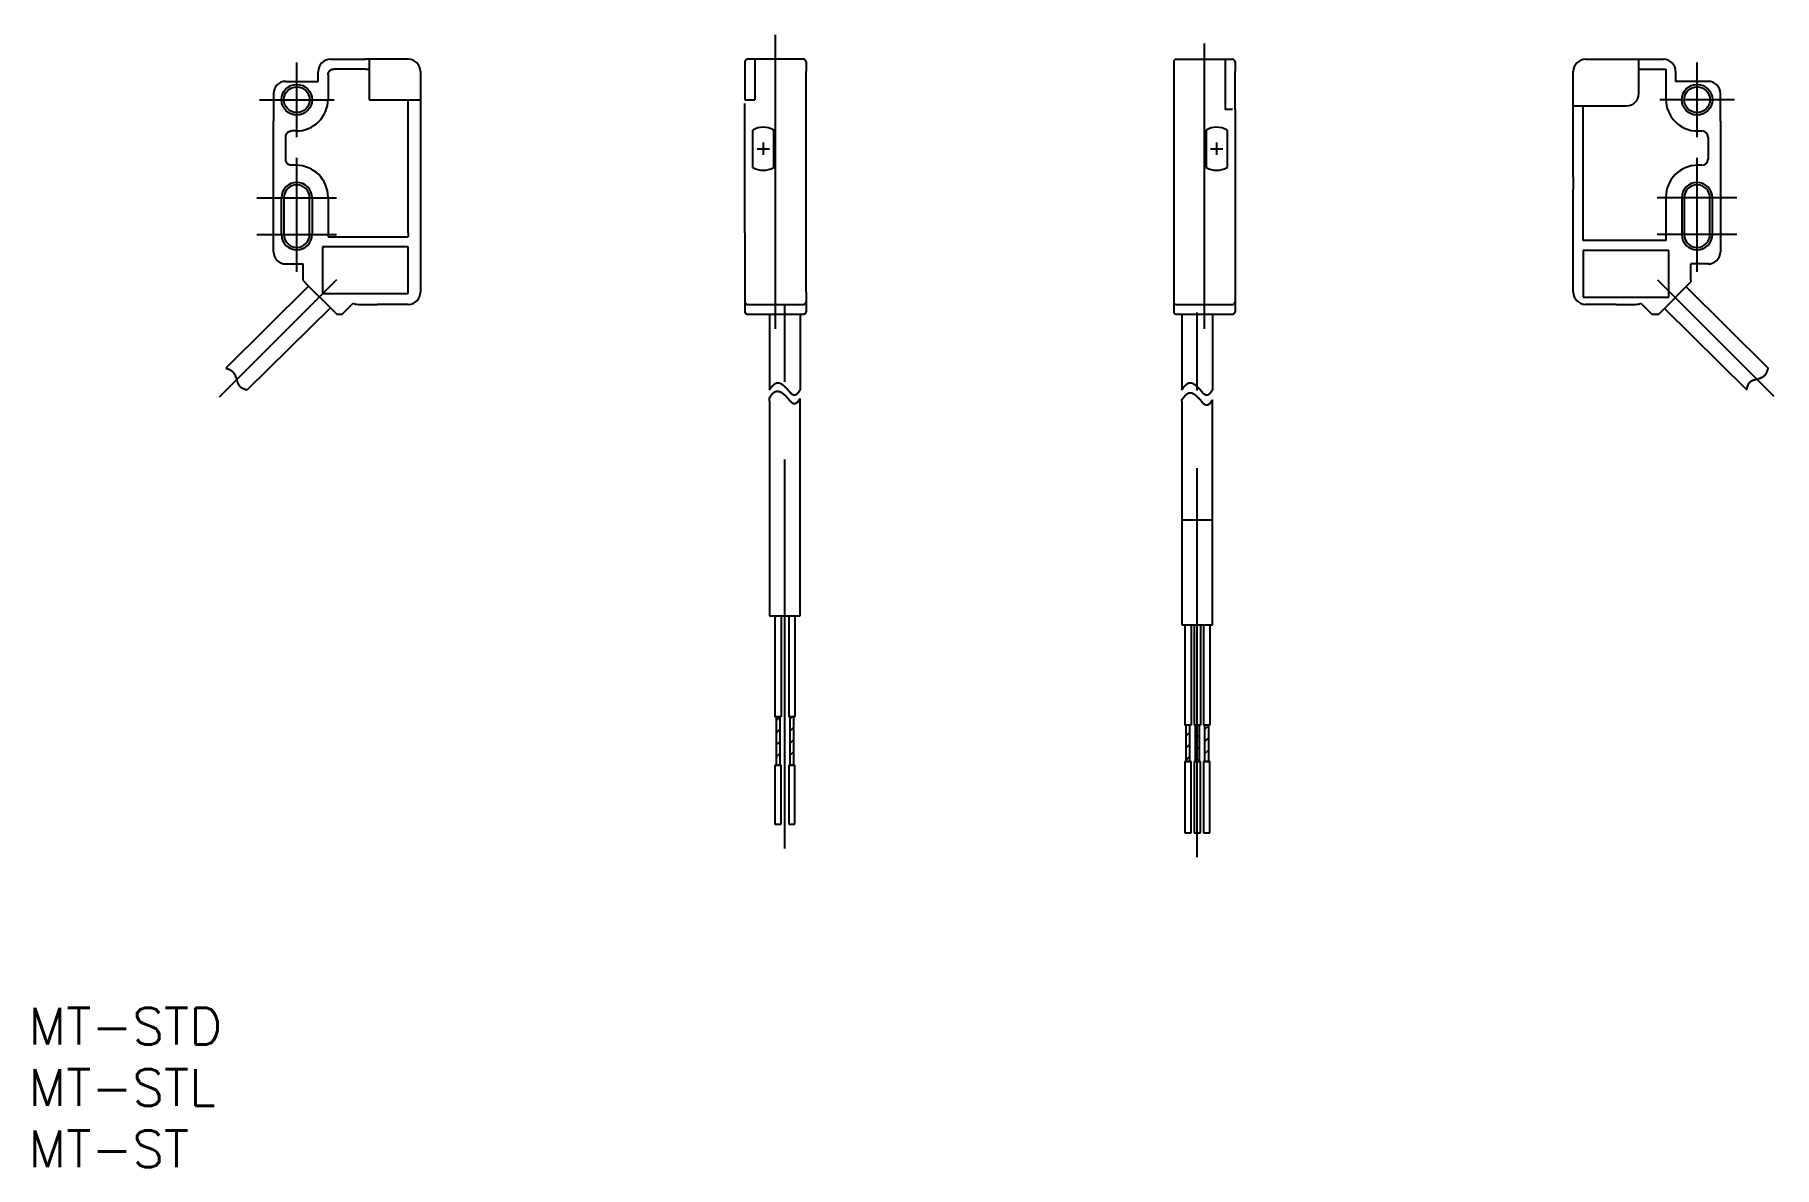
# Model space of a CAD drawing. Extents: x -60 to 82, y -90 to 2.
import ezdxf

# ---------------------------------------------------------------- set-up
doc = ezdxf.new("R2010")
doc.units = 0
doc.linetypes.add('CENTER', pattern=[50.8, 31.75, -6.35, 6.35, -6.35])
doc.linetypes.add('DASHED', pattern=[19.05, 12.7, -6.35])
doc.layers.get('0').update_dxf_attribs({"linetype": 'CONTINUOUS'})
doc.layers.add('CENTER', color=1, linetype='CONTINUOUS')
doc.styles.get("Standard").update_dxf_attribs({"font": 'txt.shx', "height": 3, "bigfont": 'bigfont.shx'})

msp = doc.modelspace()

# ---------------------------------------------------------------- texts
at = {"color": 7, "linetype": 'CONTINUOUS'}
for s, p in [('MT-STD', (-60.97, -80.41)), ('MT-STL', (-60.97, -85.41)), ('MT-ST', (-60.97, -90.41))]:
    msp.add_text(s, height=3, dxfattribs=at).set_placement(p)

# ---------------------------------------------------------------- linework, layer by layer
at = {"color": 7, "linetype": 'CONTINUOUS'}
for p, q in [((-36.32, 0), (-33.47, 0)), ((-29.97, 0), (-33.17, 0)), ((2.3, 0), (-2.3, 0)), ((-1.7, 0), (-1.7, -1)), ((32.7, 0), (37.3, 0)), ((36.7, 0), (36.7, -1)), ((66.11, 0), (70.46, 0)), ((70.46, -0.8), (70.46, 0)), ((70.46, 0), (70.76, 0)), ((70.76, 0), (72.46, 0)), ((-37.32, -1.8), (-37.32, -1)), ((-36.52, -1.27), (-36.52, -3.25)), ((-33.47, -0.8), (-36.05, -0.8)), ((-33.17, 0), (-33.47, 0)), ((-33.47, -0.8), (-33.17, -0.8)), ((-33.17, 0), (-33.17, -0.8)), ((-33.17, -0.8), (-33.17, -3.3)), ((-28.97, -1), (-28.97, -3.3)), ((-2.5, -0.2), (-2.5, -1)), ((-2.5, -1), (-2.5, -3.3)), ((-1.7, -0.5), (-1.7, -1)), ((-1.7, -1), (-1.7, -1.2)), ((-1.7, -1.2), (-1.7, -3.3)), ((2.5, -0.2), (2.5, -1)), ((2.5, -19), (2.5, -1)), ((32.5, -0.2), (32.5, -1)), ((32.5, -1), (32.5, -19)), ((36.7, -0.5), (36.7, -1)), ((36.7, -1), (36.7, -1.2)), ((36.7, -1.2), (36.7, -4.1)), ((37.5, -0.2), (37.5, -1)), ((37.5, -4.1), (37.5, -1)), ((65.11, -3.8), (65.11, -1)), ((70.46, -0.8), (72.66, -0.8)), ((70.46, -2.8), (70.46, -0.8)), ((72.66, -0.8), (72.66, -3.25)), ((73.46, -1), (73.46, -1.8)), ((-40.97, -2.8), (-40.97, -5.05)), ((-39.97, -1.8), (-37.32, -1.8)), ((76.11, -1.8), (73.46, -1.8)), ((77.11, -5.05), (77.11, -2.8)), ((-33.17, -3.3), (-29.97, -3.3)), ((-29.97, -3.3), (-28.97, -3.3)), ((-29.97, -3.6), (-29.97, -3.3)), ((-29.97, -14.15), (-29.97, -3.6)), ((-28.97, -3.3), (-28.97, -3.6)), ((-28.97, -3.6), (-28.97, -9.2)), ((-2.5, -3.3), (-1.7, -3.3)), ((-2.5, -14.15), (-2.5, -3.6)), ((37.3, -4.1), (36.7, -4.1)), ((37.5, -4.1), (37.5, -14.8)), ((65.11, -3.8), (65.91, -3.8)), ((65.11, -4.1), (65.11, -3.8)), ((65.11, -9.6), (65.11, -4.1)), ((65.91, -3.8), (69.46, -3.8)), ((65.91, -14.8), (65.91, -3.8)), ((-40.97, -9.45), (-40.97, -5.05)), ((77.11, -5.05), (77.11, -9.45)), ((-39.97, -8.18), (-39.97, -6.32)), ((-39.12, -5.85), (-39.5, -5.85)), ((-1.85, -8.83), (-1.85, -5.77)), ((-0.15, -8.83), (-0.15, -5.77)), ((35.15, -5.77), (35.15, -8.83)), ((36.85, -5.77), (36.85, -8.83)), ((75.26, -5.85), (75.61, -5.85)), ((76.11, -6.35), (76.11, -8.15)), ((-40.97, -15.7), (-40.97, -9.45)), ((-39.12, -8.65), (-39.5, -8.65)), ((-28.97, -9.2), (-28.97, -10.2)), ((65.11, -9.6), (65.11, -10.6)), ((75.61, -8.65), (75.26, -8.65)), ((77.11, -9.45), (77.11, -15.7)), ((-40.32, -14.3), (-40.32, -11.3)), ((-40.12, -11.3), (-40.12, -14.3)), ((-38.02, -14.3), (-38.02, -11.3)), ((-37.82, -11.3), (-37.82, -14.3)), ((-36.52, -11.25), (-36.52, -14.15)), ((-28.97, -10.2), (-28.97, -19)), ((65.11, -19), (65.11, -10.6)), ((72.66, -11.25), (72.66, -14.8)), ((73.96, -11.3), (73.96, -14.3)), ((74.16, -11.3), (74.16, -14.3)), ((76.26, -14.3), (76.26, -11.3)), ((76.46, -14.3), (76.46, -11.3)), ((-36.52, -14.15), (-36.52, -14.5)), ((-29.97, -14.15), (-29.97, -14.5)), ((-2.5, -14.15), (-2.5, -20.6)), ((-29.97, -15.3), (-36.97, -15.3)), ((-36.97, -15.3), (-36.97, -19.1)), ((-36.52, -14.5), (-29.97, -14.5)), ((-29.97, -19.1), (-29.97, -15.3)), ((32.5, -15.55), (32.5, -20.6)), ((37.5, -14.8), (37.5, -20.6)), ((72.66, -14.8), (65.91, -14.8)), ((72.91, -15.6), (65.91, -15.6)), ((65.91, -15.6), (65.91, -19.4)), ((72.91, -19.4), (72.91, -15.6)), ((-39.97, -16.7), (-38.56, -16.7)), ((-38.56, -18.05), (-38.56, -16.7)), ((74.7, -18.05), (74.7, -16.7)), ((76.11, -16.7), (74.7, -16.7)), ((-38.56, -18.05), (-38.1, -18.51)), ((72.08, -20.8), (74.7, -18.17)), ((74.7, -18.05), (74.7, -18.17)), ((-38.1, -18.51), (-44.87, -25.21)), ((-38.1, -18.51), (-36.33, -20.28)), ((-36.97, -19.1), (-29.97, -19.1)), ((2.5, -19), (2.5, -20.6)), ((65.91, -19.4), (72.91, -19.4)), ((74.31, -18.58), (81.02, -25.21)), ((-36.33, -20.28), (-43.11, -26.98)), ((-36.33, -20.28), (-35.81, -20.8)), ((-35.81, -20.8), (-35.36, -20.8)), ((-35.36, -20.8), (-34.48, -19.91)), ((-34.07, -20), (-32.47, -20)), ((-29.97, -20), (-32.47, -20)), ((-2.3, -20), (2.3, -20)), ((-2.3, -20.8), (2.3, -20.8)), ((-0.5, -20.8), (-0.5, -26.86)), ((2, -20.8), (2, -26.98)), ((32.7, -20), (37.3, -20)), ((32.7, -20.8), (37.3, -20.8)), ((33.15, -20.8), (33.15, -26.98)), ((35.65, -20.8), (35.65, -26.98)), ((68.61, -20), (66.11, -20)), ((68.61, -20), (70.22, -20)), ((70.63, -19.91), (71.51, -20.8)), ((71.51, -20.8), (72.08, -20.8)), ((72.54, -20.34), (79.26, -26.98)), ((-0.5, -26.86), (-0.5, -26.98)), ((-0.5, -26.86), (-0.5, -26.91)), ((-0.5, -27.8), (-0.5, -27.68)), ((-0.5, -27.9), (-0.5, -27.8)), ((-0.5, -27.9), (-0.5, -45.43)), ((2, -27.83), (2, -27.68)), ((2, -27.83), (2, -27.8)), ((2, -45.43), (2, -27.83)), ((33.15, -27.9), (33.15, -27.8)), ((33.15, -27.9), (33.15, -46.14)), ((35.65, -46.14), (35.65, -27.8)), ((33.15, -37.58), (35.65, -37.58)), ((-0.5, -45.43), (2, -45.43)), ((-0.05, -45.43), (-0.05, -53.65)), ((0.46, -45.43), (0.46, -53.65)), ((1.08, -45.43), (1.08, -53.65)), ((1.59, -45.43), (1.59, -53.65)), ((33.15, -46.14), (35.65, -46.14)), ((33.4, -46.14), (33.4, -54.35)), ((33.91, -46.14), (33.91, -54.35)), ((34.17, -46.14), (34.17, -54.35)), ((34.68, -46.14), (34.68, -54.35)), ((34.93, -46.14), (34.93, -54.35)), ((35.44, -46.14), (35.44, -54.35)), ((0.04, -53.65), (-0.05, -53.65)), ((0.04, -53.65), (0.04, -57.6)), ((0.37, -53.65), (0.04, -53.65)), ((0.37, -53.65), (0.04, -53.65)), ((0.37, -57.6), (0.37, -53.65)), ((0.46, -53.65), (0.37, -53.65)), ((1.17, -53.65), (1.08, -53.65)), ((1.17, -53.65), (1.17, -57.6)), ((1.5, -53.65), (1.17, -53.65)), ((1.5, -53.65), (1.17, -53.65)), ((1.5, -57.6), (1.5, -53.65)), ((1.59, -53.65), (1.5, -53.65)), ((33.49, -54.35), (33.4, -54.35)), ((33.49, -54.35), (33.49, -57.3)), ((33.82, -54.35), (33.49, -54.35)), ((33.82, -54.35), (33.49, -54.35)), ((33.82, -57.3), (33.82, -54.35)), ((33.91, -54.35), (33.82, -54.35)), ((34.26, -54.35), (34.17, -54.35)), ((34.26, -54.35), (34.26, -57.3)), ((34.59, -54.35), (34.26, -54.35)), ((34.59, -54.35), (34.26, -54.35)), ((34.59, -57.3), (34.59, -54.35)), ((34.68, -54.35), (34.59, -54.35)), ((35.02, -54.35), (34.93, -54.35)), ((35.02, -54.35), (35.02, -57.3)), ((35.35, -54.35), (35.02, -54.35)), ((35.35, -54.35), (35.02, -54.35)), ((35.35, -57.3), (35.35, -54.35)), ((35.44, -54.35), (35.35, -54.35)), ((0.04, -57.6), (-0.05, -57.6)), ((-0.05, -57.6), (-0.05, -62.41)), ((0.37, -57.6), (0.04, -57.6)), ((0.04, -57.6), (0.37, -57.6)), ((0.04, -57.6), (0.37, -57.6)), ((0.37, -57.6), (0.04, -57.6)), ((0.46, -57.6), (0.37, -57.6)), ((0.46, -62.41), (0.46, -57.6)), ((1.17, -57.6), (1.08, -57.6)), ((1.08, -57.6), (1.08, -62.41)), ((1.5, -57.6), (1.17, -57.6)), ((1.17, -57.6), (1.5, -57.6)), ((1.17, -57.6), (1.5, -57.6)), ((1.5, -57.6), (1.17, -57.6)), ((1.59, -57.6), (1.5, -57.6)), ((1.59, -62.41), (1.59, -57.6)), ((33.4, -57.3), (33.4, -63.12)), ((33.49, -57.3), (33.4, -57.3)), ((33.82, -57.3), (33.49, -57.3)), ((33.49, -57.3), (33.82, -57.3)), ((33.49, -57.3), (33.82, -57.3)), ((33.82, -57.3), (33.49, -57.3)), ((33.91, -57.3), (33.82, -57.3)), ((33.91, -63.12), (33.91, -57.3)), ((34.17, -57.3), (34.17, -63.12)), ((34.26, -57.3), (34.17, -57.3)), ((34.59, -57.3), (34.26, -57.3)), ((34.26, -57.3), (34.59, -57.3)), ((34.26, -57.3), (34.59, -57.3)), ((34.59, -57.3), (34.26, -57.3)), ((34.68, -57.3), (34.59, -57.3)), ((34.68, -63.12), (34.68, -57.3)), ((34.93, -57.3), (34.93, -63.12)), ((35.02, -57.3), (34.93, -57.3)), ((35.35, -57.3), (35.02, -57.3)), ((35.02, -57.3), (35.35, -57.3)), ((35.02, -57.3), (35.35, -57.3)), ((35.35, -57.3), (35.02, -57.3)), ((35.44, -57.3), (35.35, -57.3)), ((35.44, -63.12), (35.44, -57.3)), ((-0.05, -62.41), (0.46, -62.41)), ((1.08, -62.41), (1.59, -62.41)), ((33.4, -63.12), (33.91, -63.12)), ((34.17, -63.12), (34.68, -63.12)), ((34.93, -63.12), (35.44, -63.12))]:
    msp.add_line(p, q, dxfattribs=at)
at = {"color": 3, "linetype": 'DASHED'}
for p, q in [((-1, -6.8), (-1, -7.8)), ((36, -6.8), (36, -7.8)), ((-1.5, -7.3), (-0.5, -7.3)), ((35.5, -7.3), (36.5, -7.3))]:
    msp.add_line(p, q, dxfattribs=at)
at = {"color": 3, "linetype": 'CONTINUOUS'}
for p, q in [((0.04, -53.99), (0.37, -53.66)), ((1.17, -53.85), (1.37, -53.65)), ((0.04, -54.98), (0.37, -54.65)), ((1.17, -54.84), (1.5, -54.51)), ((33.49, -55.23), (33.82, -54.9)), ((34.26, -54.47), (34.37, -54.35)), ((34.26, -55.46), (34.59, -55.13)), ((35.02, -54.7), (35.35, -54.37)), ((35.02, -55.69), (35.35, -55.36)), ((0.04, -55.97), (0.37, -55.64)), ((0.04, -56.96), (0.37, -56.63)), ((1.17, -55.83), (1.5, -55.5)), ((1.17, -56.82), (1.5, -56.49)), ((33.49, -56.22), (33.82, -55.89)), ((34.26, -56.45), (34.59, -56.12)), ((35.02, -56.68), (35.35, -56.35)), ((1.38, -57.6), (1.5, -57.48)), ((33.49, -57.21), (33.82, -56.88)), ((34.39, -57.3), (34.59, -57.11))]:
    msp.add_line(p, q, dxfattribs=at)
at = {"color": 7}
for points in [[(-36.52, -1.27, 0), (-36.52, -1.27, 0), (-36.51, -1.26, 0), (-36.51, -1.26, 0), (-36.51, -1.26, 0), (-36.51, -1.26, 0), (-36.51, -1.25, 0), (-36.51, -1.25, 0), (-36.51, -1.25, 0), (-36.51, -1.24, 0), (-36.51, -1.24, 0), (-36.51, -1.24, 0), (-36.51, -1.24, 0), (-36.51, -1.23, 0), (-36.51, -1.23, 0), (-36.51, -1.23, 0), (-36.51, -1.23, 0), (-36.51, -1.22, 0), (-36.51, -1.22, 0), (-36.51, -1.22, 0), (-36.51, -1.22, 0), (-36.51, -1.21, 0), (-36.51, -1.21, 0), (-36.51, -1.21, 0), (-36.51, -1.21, 0), (-36.51, -1.2, 0), (-36.51, -1.2, 0), (-36.51, -1.2, 0), (-36.51, -1.2, 0), (-36.51, -1.19, 0), (-36.51, -1.19, 0), (-36.51, -1.19, 0), (-36.51, -1.19, 0), (-36.51, -1.18, 0), (-36.51, -1.18, 0), (-36.51, -1.18, 0), (-36.51, -1.18, 0), (-36.51, -1.17, 0), (-36.51, -1.17, 0), (-36.5, -1.17, 0), (-36.5, -1.17, 0), (-36.5, -1.16, 0), (-36.5, -1.16, 0), (-36.5, -1.16, 0), (-36.5, -1.16, 0), (-36.5, -1.15, 0), (-36.5, -1.15, 0), (-36.5, -1.15, 0), (-36.5, -1.15, 0), (-36.5, -1.14, 0), (-36.5, -1.14, 0), (-36.5, -1.14, 0), (-36.5, -1.14, 0), (-36.5, -1.13, 0), (-36.5, -1.13, 0), (-36.5, -1.13, 0), (-36.5, -1.13, 0), (-36.49, -1.12, 0), (-36.49, -1.12, 0), (-36.49, -1.12, 0), (-36.49, -1.12, 0), (-36.49, -1.11, 0), (-36.49, -1.11, 0), (-36.49, -1.11, 0), (-36.49, -1.11, 0), (-36.49, -1.1, 0), (-36.49, -1.1, 0), (-36.49, -1.1, 0), (-36.49, -1.1, 0), (-36.48, -1.09, 0), (-36.48, -1.09, 0), (-36.48, -1.09, 0), (-36.48, -1.09, 0), (-36.48, -1.08, 0), (-36.48, -1.08, 0), (-36.48, -1.08, 0), (-36.48, -1.08, 0), (-36.48, -1.08, 0), (-36.48, -1.07, 0), (-36.47, -1.07, 0), (-36.47, -1.07, 0), (-36.47, -1.07, 0), (-36.47, -1.06, 0), (-36.47, -1.06, 0), (-36.47, -1.06, 0), (-36.47, -1.06, 0), (-36.47, -1.05, 0), (-36.47, -1.05, 0), (-36.46, -1.05, 0), (-36.46, -1.05, 0), (-36.46, -1.04, 0), (-36.46, -1.04, 0), (-36.46, -1.04, 0), (-36.46, -1.04, 0), (-36.46, -1.04, 0), (-36.46, -1.03, 0), (-36.46, -1.03, 0), (-36.45, -1.03, 0), (-36.45, -1.03, 0), (-36.45, -1.02, 0), (-36.45, -1.02, 0), (-36.45, -1.02, 0), (-36.45, -1.02, 0), (-36.45, -1.02, 0), (-36.44, -1.01, 0), (-36.44, -1.01, 0), (-36.44, -1.01, 0), (-36.44, -1.01, 0), (-36.44, -1, 0), (-36.44, -1, 0), (-36.44, -1, 0), (-36.43, -1, 0), (-36.43, -1, 0), (-36.43, -0.99, 0), (-36.43, -0.99, 0), (-36.43, -0.99, 0), (-36.43, -0.99, 0), (-36.43, -0.99, 0), (-36.42, -0.98, 0), (-36.42, -0.98, 0), (-36.42, -0.98, 0), (-36.42, -0.98, 0), (-36.42, -0.98, 0), (-36.42, -0.97, 0), (-36.41, -0.97, 0), (-36.41, -0.97, 0), (-36.41, -0.97, 0), (-36.41, -0.97, 0), (-36.41, -0.96, 0), (-36.41, -0.96, 0), (-36.41, -0.96, 0), (-36.4, -0.96, 0), (-36.4, -0.96, 0), (-36.4, -0.95, 0), (-36.4, -0.95, 0), (-36.4, -0.95, 0), (-36.39, -0.95, 0), (-36.39, -0.95, 0), (-36.39, -0.94, 0), (-36.39, -0.94, 0), (-36.39, -0.94, 0), (-36.39, -0.94, 0), (-36.38, -0.94, 0), (-36.38, -0.93, 0), (-36.38, -0.93, 0), (-36.38, -0.93, 0), (-36.38, -0.93, 0), (-36.38, -0.93, 0), (-36.37, -0.93, 0), (-36.37, -0.92, 0), (-36.37, -0.92, 0), (-36.37, -0.92, 0), (-36.37, -0.92, 0), (-36.36, -0.92, 0), (-36.36, -0.92, 0), (-36.36, -0.91, 0), (-36.36, -0.91, 0), (-36.36, -0.91, 0), (-36.35, -0.91, 0), (-36.35, -0.91, 0), (-36.35, -0.91, 0), (-36.35, -0.9, 0), (-36.35, -0.9, 0), (-36.34, -0.9, 0), (-36.34, -0.9, 0), (-36.34, -0.9, 0), (-36.34, -0.9, 0), (-36.34, -0.89, 0), (-36.33, -0.89, 0), (-36.33, -0.89, 0), (-36.33, -0.89, 0), (-36.33, -0.89, 0), (-36.33, -0.89, 0), (-36.32, -0.89, 0), (-36.32, -0.88, 0), (-36.32, -0.88, 0), (-36.32, -0.88, 0), (-36.31, -0.88, 0), (-36.31, -0.88, 0), (-36.31, -0.88, 0), (-36.31, -0.87, 0), (-36.31, -0.87, 0), (-36.3, -0.87, 0), (-36.3, -0.87, 0), (-36.3, -0.87, 0), (-36.3, -0.87, 0), (-36.3, -0.87, 0), (-36.29, -0.87, 0), (-36.29, -0.86, 0), (-36.29, -0.86, 0), (-36.29, -0.86, 0), (-36.28, -0.86, 0), (-36.28, -0.86, 0), (-36.28, -0.86, 0), (-36.28, -0.86, 0), (-36.28, -0.86, 0), (-36.27, -0.85, 0), (-36.27, -0.85, 0), (-36.27, -0.85, 0), (-36.27, -0.85, 0), (-36.26, -0.85, 0), (-36.26, -0.85, 0), (-36.26, -0.85, 0), (-36.26, -0.85, 0), (-36.25, -0.84, 0), (-36.25, -0.84, 0), (-36.25, -0.84, 0), (-36.25, -0.84, 0), (-36.24, -0.84, 0), (-36.24, -0.84, 0), (-36.24, -0.84, 0), (-36.24, -0.84, 0), (-36.24, -0.84, 0), (-36.23, -0.84, 0), (-36.23, -0.83, 0), (-36.23, -0.83, 0), (-36.23, -0.83, 0), (-36.22, -0.83, 0), (-36.22, -0.83, 0), (-36.22, -0.83, 0), (-36.22, -0.83, 0), (-36.21, -0.83, 0), (-36.21, -0.83, 0), (-36.21, -0.83, 0), (-36.21, -0.83, 0), (-36.2, -0.82, 0), (-36.2, -0.82, 0), (-36.2, -0.82, 0), (-36.2, -0.82, 0), (-36.19, -0.82, 0), (-36.19, -0.82, 0), (-36.19, -0.82, 0), (-36.19, -0.82, 0), (-36.18, -0.82, 0), (-36.18, -0.82, 0), (-36.18, -0.82, 0), (-36.18, -0.82, 0), (-36.17, -0.82, 0), (-36.17, -0.82, 0), (-36.17, -0.81, 0), (-36.17, -0.81, 0), (-36.16, -0.81, 0), (-36.16, -0.81, 0), (-36.16, -0.81, 0), (-36.16, -0.81, 0), (-36.15, -0.81, 0), (-36.15, -0.81, 0), (-36.15, -0.81, 0), (-36.15, -0.81, 0), (-36.14, -0.81, 0), (-36.14, -0.81, 0), (-36.14, -0.81, 0), (-36.14, -0.81, 0), (-36.13, -0.81, 0), (-36.13, -0.81, 0), (-36.13, -0.81, 0), (-36.13, -0.81, 0), (-36.12, -0.81, 0), (-36.12, -0.81, 0), (-36.12, -0.81, 0), (-36.12, -0.81, 0), (-36.11, -0.81, 0), (-36.11, -0.81, 0), (-36.11, -0.81, 0), (-36.11, -0.8, 0), (-36.1, -0.8, 0), (-36.1, -0.8, 0), (-36.1, -0.8, 0), (-36.1, -0.8, 0), (-36.09, -0.8, 0), (-36.09, -0.8, 0), (-36.09, -0.8, 0), (-36.09, -0.8, 0), (-36.08, -0.8, 0), (-36.08, -0.8, 0), (-36.08, -0.8, 0), (-36.08, -0.8, 0), (-36.07, -0.8, 0), (-36.07, -0.8, 0), (-36.07, -0.8, 0), (-36.07, -0.8, 0), (-36.06, -0.8, 0), (-36.06, -0.8, 0), (-36.06, -0.8, 0), (-36.05, -0.8, 0), (-36.05, -0.8, 0), (-36.05, -0.8, 0), (-36.05, -0.8, 0)], [(-39.97, -6.32, 0), (-39.97, -6.32, 0), (-39.96, -6.31, 0), (-39.96, -6.31, 0), (-39.96, -6.31, 0), (-39.96, -6.31, 0), (-39.96, -6.3, 0), (-39.96, -6.3, 0), (-39.96, -6.3, 0), (-39.96, -6.29, 0), (-39.96, -6.29, 0), (-39.96, -6.29, 0), (-39.96, -6.29, 0), (-39.96, -6.28, 0), (-39.96, -6.28, 0), (-39.96, -6.28, 0), (-39.96, -6.28, 0), (-39.96, -6.27, 0), (-39.96, -6.27, 0), (-39.96, -6.27, 0), (-39.96, -6.27, 0), (-39.96, -6.26, 0), (-39.96, -6.26, 0), (-39.96, -6.26, 0), (-39.96, -6.26, 0), (-39.96, -6.25, 0), (-39.96, -6.25, 0), (-39.96, -6.25, 0), (-39.96, -6.25, 0), (-39.96, -6.24, 0), (-39.96, -6.24, 0), (-39.96, -6.24, 0), (-39.96, -6.24, 0), (-39.96, -6.23, 0), (-39.96, -6.23, 0), (-39.96, -6.23, 0), (-39.96, -6.23, 0), (-39.96, -6.22, 0), (-39.96, -6.22, 0), (-39.95, -6.22, 0), (-39.95, -6.22, 0), (-39.95, -6.21, 0), (-39.95, -6.21, 0), (-39.95, -6.21, 0), (-39.95, -6.21, 0), (-39.95, -6.2, 0), (-39.95, -6.2, 0), (-39.95, -6.2, 0), (-39.95, -6.2, 0), (-39.95, -6.19, 0), (-39.95, -6.19, 0), (-39.95, -6.19, 0), (-39.95, -6.19, 0), (-39.95, -6.18, 0), (-39.95, -6.18, 0), (-39.95, -6.18, 0), (-39.95, -6.18, 0), (-39.94, -6.17, 0), (-39.94, -6.17, 0), (-39.94, -6.17, 0), (-39.94, -6.17, 0), (-39.94, -6.16, 0), (-39.94, -6.16, 0), (-39.94, -6.16, 0), (-39.94, -6.16, 0), (-39.94, -6.15, 0), (-39.94, -6.15, 0), (-39.94, -6.15, 0), (-39.94, -6.15, 0), (-39.93, -6.14, 0), (-39.93, -6.14, 0), (-39.93, -6.14, 0), (-39.93, -6.14, 0), (-39.93, -6.13, 0), (-39.93, -6.13, 0), (-39.93, -6.13, 0), (-39.93, -6.13, 0), (-39.93, -6.13, 0), (-39.93, -6.12, 0), (-39.92, -6.12, 0), (-39.92, -6.12, 0), (-39.92, -6.12, 0), (-39.92, -6.11, 0), (-39.92, -6.11, 0), (-39.92, -6.11, 0), (-39.92, -6.11, 0), (-39.92, -6.1, 0), (-39.92, -6.1, 0), (-39.91, -6.1, 0), (-39.91, -6.1, 0), (-39.91, -6.09, 0), (-39.91, -6.09, 0), (-39.91, -6.09, 0), (-39.91, -6.09, 0), (-39.91, -6.09, 0), (-39.91, -6.08, 0), (-39.91, -6.08, 0), (-39.9, -6.08, 0), (-39.9, -6.08, 0), (-39.9, -6.07, 0), (-39.9, -6.07, 0), (-39.9, -6.07, 0), (-39.9, -6.07, 0), (-39.9, -6.07, 0), (-39.89, -6.06, 0), (-39.89, -6.06, 0), (-39.89, -6.06, 0), (-39.89, -6.06, 0), (-39.89, -6.05, 0), (-39.89, -6.05, 0), (-39.89, -6.05, 0), (-39.88, -6.05, 0), (-39.88, -6.05, 0), (-39.88, -6.04, 0), (-39.88, -6.04, 0), (-39.88, -6.04, 0), (-39.88, -6.04, 0), (-39.88, -6.04, 0), (-39.87, -6.03, 0), (-39.87, -6.03, 0), (-39.87, -6.03, 0), (-39.87, -6.03, 0), (-39.87, -6.03, 0), (-39.87, -6.02, 0), (-39.86, -6.02, 0), (-39.86, -6.02, 0), (-39.86, -6.02, 0), (-39.86, -6.02, 0), (-39.86, -6.01, 0), (-39.86, -6.01, 0), (-39.85, -6.01, 0), (-39.85, -6.01, 0), (-39.85, -6.01, 0), (-39.85, -6, 0), (-39.85, -6, 0), (-39.85, -6, 0), (-39.84, -6, 0), (-39.84, -6, 0), (-39.84, -5.99, 0), (-39.84, -5.99, 0), (-39.84, -5.99, 0), (-39.84, -5.99, 0), (-39.83, -5.99, 0), (-39.83, -5.98, 0), (-39.83, -5.98, 0), (-39.83, -5.98, 0), (-39.83, -5.98, 0), (-39.83, -5.98, 0), (-39.82, -5.98, 0), (-39.82, -5.97, 0), (-39.82, -5.97, 0), (-39.82, -5.97, 0), (-39.82, -5.97, 0), (-39.81, -5.97, 0), (-39.81, -5.97, 0), (-39.81, -5.96, 0), (-39.81, -5.96, 0), (-39.81, -5.96, 0), (-39.8, -5.96, 0), (-39.8, -5.96, 0), (-39.8, -5.96, 0), (-39.8, -5.95, 0), (-39.8, -5.95, 0), (-39.79, -5.95, 0), (-39.79, -5.95, 0), (-39.79, -5.95, 0), (-39.79, -5.95, 0), (-39.79, -5.94, 0), (-39.78, -5.94, 0), (-39.78, -5.94, 0), (-39.78, -5.94, 0), (-39.78, -5.94, 0), (-39.78, -5.94, 0), (-39.77, -5.94, 0), (-39.77, -5.93, 0), (-39.77, -5.93, 0), (-39.77, -5.93, 0), (-39.76, -5.93, 0), (-39.76, -5.93, 0), (-39.76, -5.93, 0), (-39.76, -5.92, 0), (-39.76, -5.92, 0), (-39.75, -5.92, 0), (-39.75, -5.92, 0), (-39.75, -5.92, 0), (-39.75, -5.92, 0), (-39.75, -5.92, 0), (-39.74, -5.92, 0), (-39.74, -5.91, 0), (-39.74, -5.91, 0), (-39.74, -5.91, 0), (-39.73, -5.91, 0), (-39.73, -5.91, 0), (-39.73, -5.91, 0), (-39.73, -5.91, 0), (-39.73, -5.91, 0), (-39.72, -5.9, 0), (-39.72, -5.9, 0), (-39.72, -5.9, 0), (-39.72, -5.9, 0), (-39.71, -5.9, 0), (-39.71, -5.9, 0), (-39.71, -5.9, 0), (-39.71, -5.9, 0), (-39.7, -5.89, 0), (-39.7, -5.89, 0), (-39.7, -5.89, 0), (-39.7, -5.89, 0), (-39.7, -5.89, 0), (-39.69, -5.89, 0), (-39.69, -5.89, 0), (-39.69, -5.89, 0), (-39.69, -5.89, 0), (-39.68, -5.89, 0), (-39.68, -5.88, 0), (-39.68, -5.88, 0), (-39.68, -5.88, 0), (-39.67, -5.88, 0), (-39.67, -5.88, 0), (-39.67, -5.88, 0), (-39.67, -5.88, 0), (-39.66, -5.88, 0), (-39.66, -5.88, 0), (-39.66, -5.88, 0), (-39.66, -5.88, 0), (-39.65, -5.87, 0), (-39.65, -5.87, 0), (-39.65, -5.87, 0), (-39.65, -5.87, 0), (-39.64, -5.87, 0), (-39.64, -5.87, 0), (-39.64, -5.87, 0), (-39.64, -5.87, 0), (-39.63, -5.87, 0), (-39.63, -5.87, 0), (-39.63, -5.87, 0), (-39.63, -5.87, 0), (-39.62, -5.87, 0), (-39.62, -5.87, 0), (-39.62, -5.86, 0), (-39.62, -5.86, 0), (-39.61, -5.86, 0), (-39.61, -5.86, 0), (-39.61, -5.86, 0), (-39.61, -5.86, 0), (-39.6, -5.86, 0), (-39.6, -5.86, 0), (-39.6, -5.86, 0), (-39.6, -5.86, 0), (-39.59, -5.86, 0), (-39.59, -5.86, 0), (-39.59, -5.86, 0), (-39.59, -5.86, 0), (-39.58, -5.86, 0), (-39.58, -5.86, 0), (-39.58, -5.86, 0), (-39.58, -5.86, 0), (-39.57, -5.86, 0), (-39.57, -5.86, 0), (-39.57, -5.86, 0), (-39.57, -5.86, 0), (-39.56, -5.86, 0), (-39.56, -5.86, 0), (-39.56, -5.86, 0), (-39.56, -5.85, 0), (-39.55, -5.85, 0), (-39.55, -5.85, 0), (-39.55, -5.85, 0), (-39.55, -5.85, 0), (-39.54, -5.85, 0), (-39.54, -5.85, 0), (-39.54, -5.85, 0), (-39.54, -5.85, 0), (-39.53, -5.85, 0), (-39.53, -5.85, 0), (-39.53, -5.85, 0), (-39.53, -5.85, 0), (-39.52, -5.85, 0), (-39.52, -5.85, 0), (-39.52, -5.85, 0), (-39.52, -5.85, 0), (-39.51, -5.85, 0), (-39.51, -5.85, 0), (-39.51, -5.85, 0), (-39.5, -5.85, 0), (-39.5, -5.85, 0), (-39.5, -5.85, 0), (-39.5, -5.85, 0)], [(-39.5, -8.65, 0), (-39.5, -8.65, 0), (-39.5, -8.65, 0), (-39.5, -8.65, 0), (-39.51, -8.65, 0), (-39.51, -8.65, 0), (-39.51, -8.65, 0), (-39.52, -8.65, 0), (-39.52, -8.65, 0), (-39.52, -8.65, 0), (-39.52, -8.65, 0), (-39.53, -8.65, 0), (-39.53, -8.65, 0), (-39.53, -8.65, 0), (-39.53, -8.65, 0), (-39.54, -8.65, 0), (-39.54, -8.65, 0), (-39.54, -8.65, 0), (-39.54, -8.65, 0), (-39.55, -8.65, 0), (-39.55, -8.65, 0), (-39.55, -8.65, 0), (-39.55, -8.65, 0), (-39.56, -8.65, 0), (-39.56, -8.64, 0), (-39.56, -8.64, 0), (-39.56, -8.64, 0), (-39.57, -8.64, 0), (-39.57, -8.64, 0), (-39.57, -8.64, 0), (-39.57, -8.64, 0), (-39.58, -8.64, 0), (-39.58, -8.64, 0), (-39.58, -8.64, 0), (-39.58, -8.64, 0), (-39.59, -8.64, 0), (-39.59, -8.64, 0), (-39.59, -8.64, 0), (-39.59, -8.64, 0), (-39.6, -8.64, 0), (-39.6, -8.64, 0), (-39.6, -8.64, 0), (-39.6, -8.64, 0), (-39.61, -8.64, 0), (-39.61, -8.64, 0), (-39.61, -8.64, 0), (-39.61, -8.64, 0), (-39.62, -8.64, 0), (-39.62, -8.64, 0), (-39.62, -8.63, 0), (-39.62, -8.63, 0), (-39.63, -8.63, 0), (-39.63, -8.63, 0), (-39.63, -8.63, 0), (-39.63, -8.63, 0), (-39.64, -8.63, 0), (-39.64, -8.63, 0), (-39.64, -8.63, 0), (-39.64, -8.63, 0), (-39.65, -8.63, 0), (-39.65, -8.63, 0), (-39.65, -8.63, 0), (-39.65, -8.63, 0), (-39.66, -8.62, 0), (-39.66, -8.62, 0), (-39.66, -8.62, 0), (-39.66, -8.62, 0), (-39.67, -8.62, 0), (-39.67, -8.62, 0), (-39.67, -8.62, 0), (-39.67, -8.62, 0), (-39.68, -8.62, 0), (-39.68, -8.62, 0), (-39.68, -8.62, 0), (-39.68, -8.61, 0), (-39.69, -8.61, 0), (-39.69, -8.61, 0), (-39.69, -8.61, 0), (-39.69, -8.61, 0), (-39.7, -8.61, 0), (-39.7, -8.61, 0), (-39.7, -8.61, 0), (-39.7, -8.61, 0), (-39.7, -8.61, 0), (-39.71, -8.6, 0), (-39.71, -8.6, 0), (-39.71, -8.6, 0), (-39.71, -8.6, 0), (-39.72, -8.6, 0), (-39.72, -8.6, 0), (-39.72, -8.6, 0), (-39.72, -8.6, 0), (-39.73, -8.59, 0), (-39.73, -8.59, 0), (-39.73, -8.59, 0), (-39.73, -8.59, 0), (-39.73, -8.59, 0), (-39.74, -8.59, 0), (-39.74, -8.59, 0), (-39.74, -8.59, 0), (-39.74, -8.58, 0), (-39.75, -8.58, 0), (-39.75, -8.58, 0), (-39.75, -8.58, 0), (-39.75, -8.58, 0), (-39.75, -8.58, 0), (-39.76, -8.58, 0), (-39.76, -8.58, 0), (-39.76, -8.57, 0), (-39.76, -8.57, 0), (-39.76, -8.57, 0), (-39.77, -8.57, 0), (-39.77, -8.57, 0), (-39.77, -8.57, 0), (-39.77, -8.56, 0), (-39.78, -8.56, 0), (-39.78, -8.56, 0), (-39.78, -8.56, 0), (-39.78, -8.56, 0), (-39.78, -8.56, 0), (-39.79, -8.56, 0), (-39.79, -8.55, 0), (-39.79, -8.55, 0), (-39.79, -8.55, 0), (-39.79, -8.55, 0), (-39.8, -8.55, 0), (-39.8, -8.55, 0), (-39.8, -8.54, 0), (-39.8, -8.54, 0), (-39.8, -8.54, 0), (-39.81, -8.54, 0), (-39.81, -8.54, 0), (-39.81, -8.54, 0), (-39.81, -8.53, 0), (-39.81, -8.53, 0), (-39.82, -8.53, 0), (-39.82, -8.53, 0), (-39.82, -8.53, 0), (-39.82, -8.53, 0), (-39.82, -8.52, 0), (-39.83, -8.52, 0), (-39.83, -8.52, 0), (-39.83, -8.52, 0), (-39.83, -8.52, 0), (-39.83, -8.52, 0), (-39.83, -8.51, 0), (-39.84, -8.51, 0), (-39.84, -8.51, 0), (-39.84, -8.51, 0), (-39.84, -8.51, 0), (-39.84, -8.5, 0), (-39.84, -8.5, 0), (-39.85, -8.5, 0), (-39.85, -8.5, 0), (-39.85, -8.5, 0), (-39.85, -8.49, 0), (-39.85, -8.49, 0), (-39.85, -8.49, 0), (-39.86, -8.49, 0), (-39.86, -8.49, 0), (-39.86, -8.48, 0), (-39.86, -8.48, 0), (-39.86, -8.48, 0), (-39.86, -8.48, 0), (-39.87, -8.48, 0), (-39.87, -8.47, 0), (-39.87, -8.47, 0), (-39.87, -8.47, 0), (-39.87, -8.47, 0), (-39.87, -8.47, 0), (-39.88, -8.46, 0), (-39.88, -8.46, 0), (-39.88, -8.46, 0), (-39.88, -8.46, 0), (-39.88, -8.46, 0), (-39.88, -8.45, 0), (-39.88, -8.45, 0), (-39.89, -8.45, 0), (-39.89, -8.45, 0), (-39.89, -8.45, 0), (-39.89, -8.44, 0), (-39.89, -8.44, 0), (-39.89, -8.44, 0), (-39.89, -8.44, 0), (-39.9, -8.43, 0), (-39.9, -8.43, 0), (-39.9, -8.43, 0), (-39.9, -8.43, 0), (-39.9, -8.43, 0), (-39.9, -8.42, 0), (-39.9, -8.42, 0), (-39.91, -8.42, 0), (-39.91, -8.42, 0), (-39.91, -8.41, 0), (-39.91, -8.41, 0), (-39.91, -8.41, 0), (-39.91, -8.41, 0), (-39.91, -8.41, 0), (-39.91, -8.4, 0), (-39.91, -8.4, 0), (-39.92, -8.4, 0), (-39.92, -8.4, 0), (-39.92, -8.39, 0), (-39.92, -8.39, 0), (-39.92, -8.39, 0), (-39.92, -8.39, 0), (-39.92, -8.38, 0), (-39.92, -8.38, 0), (-39.92, -8.38, 0), (-39.93, -8.38, 0), (-39.93, -8.37, 0), (-39.93, -8.37, 0), (-39.93, -8.37, 0), (-39.93, -8.37, 0), (-39.93, -8.37, 0), (-39.93, -8.36, 0), (-39.93, -8.36, 0), (-39.93, -8.36, 0), (-39.93, -8.36, 0), (-39.94, -8.35, 0), (-39.94, -8.35, 0), (-39.94, -8.35, 0), (-39.94, -8.35, 0), (-39.94, -8.34, 0), (-39.94, -8.34, 0), (-39.94, -8.34, 0), (-39.94, -8.34, 0), (-39.94, -8.33, 0), (-39.94, -8.33, 0), (-39.94, -8.33, 0), (-39.94, -8.33, 0), (-39.95, -8.32, 0), (-39.95, -8.32, 0), (-39.95, -8.32, 0), (-39.95, -8.32, 0), (-39.95, -8.31, 0), (-39.95, -8.31, 0), (-39.95, -8.31, 0), (-39.95, -8.31, 0), (-39.95, -8.3, 0), (-39.95, -8.3, 0), (-39.95, -8.3, 0), (-39.95, -8.3, 0), (-39.95, -8.29, 0), (-39.95, -8.29, 0), (-39.95, -8.29, 0), (-39.95, -8.29, 0), (-39.95, -8.28, 0), (-39.95, -8.28, 0), (-39.96, -8.28, 0), (-39.96, -8.28, 0), (-39.96, -8.27, 0), (-39.96, -8.27, 0), (-39.96, -8.27, 0), (-39.96, -8.27, 0), (-39.96, -8.26, 0), (-39.96, -8.26, 0), (-39.96, -8.26, 0), (-39.96, -8.26, 0), (-39.96, -8.25, 0), (-39.96, -8.25, 0), (-39.96, -8.25, 0), (-39.96, -8.25, 0), (-39.96, -8.24, 0), (-39.96, -8.24, 0), (-39.96, -8.24, 0), (-39.96, -8.24, 0), (-39.96, -8.23, 0), (-39.96, -8.23, 0), (-39.96, -8.23, 0), (-39.96, -8.23, 0), (-39.96, -8.22, 0), (-39.96, -8.22, 0), (-39.96, -8.22, 0), (-39.96, -8.22, 0), (-39.96, -8.21, 0), (-39.96, -8.21, 0), (-39.96, -8.21, 0), (-39.96, -8.21, 0), (-39.96, -8.2, 0), (-39.96, -8.2, 0), (-39.96, -8.2, 0), (-39.96, -8.19, 0), (-39.96, -8.19, 0), (-39.96, -8.19, 0), (-39.96, -8.19, 0), (-39.97, -8.18, 0), (-39.97, -8.18, 0)]]:
    msp.add_polyline3d(points, dxfattribs=at)
at = {"color": 3}
for points in [[(-44.87, -25.21, 0), (-44.86, -25.21, 0), (-44.85, -25.21, 0), (-44.85, -25.21, 0), (-44.84, -25.22, 0), (-44.83, -25.22, 0), (-44.82, -25.22, 0), (-44.81, -25.23, 0), (-44.8, -25.23, 0), (-44.8, -25.23, 0), (-44.79, -25.23, 0), (-44.78, -25.24, 0), (-44.77, -25.24, 0), (-44.76, -25.24, 0), (-44.76, -25.25, 0), (-44.75, -25.25, 0), (-44.74, -25.25, 0), (-44.73, -25.25, 0), (-44.72, -25.26, 0), (-44.71, -25.26, 0), (-44.71, -25.26, 0), (-44.7, -25.27, 0), (-44.69, -25.27, 0), (-44.68, -25.27, 0), (-44.67, -25.28, 0), (-44.67, -25.28, 0), (-44.66, -25.28, 0), (-44.65, -25.29, 0), (-44.64, -25.29, 0), (-44.63, -25.29, 0), (-44.63, -25.3, 0), (-44.62, -25.3, 0), (-44.61, -25.3, 0), (-44.6, -25.3, 0), (-44.59, -25.31, 0), (-44.59, -25.31, 0), (-44.58, -25.32, 0), (-44.57, -25.32, 0), (-44.56, -25.32, 0), (-44.56, -25.33, 0), (-44.55, -25.33, 0), (-44.54, -25.33, 0), (-44.53, -25.34, 0), (-44.53, -25.34, 0), (-44.52, -25.34, 0), (-44.51, -25.35, 0), (-44.5, -25.35, 0), (-44.5, -25.35, 0), (-44.49, -25.36, 0), (-44.48, -25.36, 0), (-44.47, -25.37, 0), (-44.47, -25.37, 0), (-44.46, -25.37, 0), (-44.45, -25.38, 0), (-44.45, -25.38, 0), (-44.44, -25.39, 0), (-44.43, -25.39, 0), (-44.43, -25.4, 0), (-44.42, -25.4, 0), (-44.41, -25.4, 0), (-44.41, -25.41, 0), (-44.4, -25.41, 0), (-44.39, -25.42, 0), (-44.38, -25.42, 0), (-44.38, -25.43, 0), (-44.37, -25.43, 0), (-44.37, -25.44, 0), (-44.36, -25.44, 0), (-44.35, -25.45, 0), (-44.35, -25.45, 0), (-44.34, -25.46, 0), (-44.33, -25.46, 0), (-44.33, -25.47, 0), (-44.32, -25.47, 0), (-44.32, -25.48, 0), (-44.31, -25.48, 0), (-44.3, -25.49, 0), (-44.3, -25.49, 0), (-44.29, -25.5, 0), (-44.29, -25.5, 0), (-44.28, -25.51, 0), (-44.28, -25.51, 0), (-44.27, -25.52, 0), (-44.27, -25.53, 0), (-44.26, -25.53, 0), (-44.26, -25.54, 0), (-44.25, -25.54, 0), (-44.25, -25.55, 0), (-44.24, -25.56, 0), (-44.24, -25.56, 0), (-44.23, -25.57, 0), (-44.23, -25.57, 0), (-44.22, -25.58, 0), (-44.22, -25.59, 0), (-44.21, -25.59, 0), (-44.21, -25.6, 0), (-44.2, -25.61, 0), (-44.2, -25.61, 0), (-44.19, -25.62, 0), (-44.19, -25.63, 0), (-44.19, -25.63, 0), (-44.18, -25.64, 0), (-44.18, -25.65, 0), (-44.17, -25.65, 0), (-44.17, -25.66, 0), (-44.16, -25.67, 0), (-44.16, -25.67, 0), (-44.16, -25.68, 0), (-44.15, -25.69, 0), (-44.15, -25.7, 0), (-44.14, -25.7, 0), (-44.14, -25.71, 0), (-44.14, -25.72, 0), (-44.13, -25.73, 0), (-44.13, -25.73, 0), (-44.13, -25.74, 0), (-44.12, -25.75, 0), (-44.12, -25.76, 0), (-44.12, -25.76, 0), (-44.11, -25.77, 0), (-44.11, -25.78, 0), (-44.11, -25.79, 0), (-44.1, -25.79, 0), (-44.1, -25.8, 0), (-44.09, -25.81, 0), (-44.09, -25.82, 0), (-44.09, -25.82, 0), (-44.09, -25.83, 0), (-44.08, -25.84, 0), (-44.08, -25.85, 0), (-44.08, -25.86, 0), (-44.07, -25.86, 0), (-44.07, -25.87, 0), (-44.07, -25.88, 0), (-44.06, -25.89, 0), (-44.06, -25.9, 0), (-44.06, -25.9, 0), (-44.05, -25.91, 0), (-44.05, -25.92, 0), (-44.05, -25.93, 0), (-44.05, -25.94, 0), (-44.04, -25.95, 0), (-44.04, -25.95, 0), (-44.04, -25.96, 0), (-44.03, -25.97, 0), (-44.03, -25.98, 0), (-44.03, -25.99, 0), (-44.03, -25.99, 0), (-44.02, -26, 0), (-44.02, -26.01, 0), (-44.02, -26.02, 0), (-44.01, -26.03, 0), (-44.01, -26.04, 0), (-44.01, -26.04, 0), (-44.01, -26.05, 0), (-44, -26.06, 0), (-44, -26.07, 0), (-44, -26.08, 0), (-43.99, -26.09, 0), (-43.99, -26.09, 0)], [(80.14, -26.09, 0), (80.15, -26.09, 0), (80.16, -26.09, 0), (80.17, -26.09, 0), (80.17, -26.08, 0), (80.18, -26.08, 0), (80.19, -26.08, 0), (80.2, -26.07, 0), (80.21, -26.07, 0), (80.22, -26.07, 0), (80.22, -26.07, 0), (80.23, -26.06, 0), (80.24, -26.06, 0), (80.25, -26.06, 0), (80.26, -26.06, 0), (80.27, -26.05, 0), (80.27, -26.05, 0), (80.28, -26.05, 0), (80.29, -26.04, 0), (80.3, -26.04, 0), (80.31, -26.04, 0), (80.31, -26.03, 0), (80.32, -26.03, 0), (80.33, -26.03, 0), (80.34, -26.03, 0), (80.35, -26.02, 0), (80.36, -26.02, 0), (80.36, -26.02, 0), (80.37, -26.01, 0), (80.38, -26.01, 0), (80.39, -26.01, 0), (80.4, -26, 0), (80.4, -26, 0), (80.41, -26, 0), (80.42, -25.99, 0), (80.43, -25.99, 0), (80.44, -25.99, 0), (80.44, -25.98, 0), (80.45, -25.98, 0), (80.46, -25.98, 0), (80.47, -25.97, 0), (80.47, -25.97, 0), (80.48, -25.97, 0), (80.49, -25.96, 0), (80.5, -25.96, 0), (80.5, -25.96, 0), (80.51, -25.95, 0), (80.52, -25.95, 0), (80.53, -25.95, 0), (80.53, -25.94, 0), (80.54, -25.94, 0), (80.55, -25.93, 0), (80.56, -25.93, 0), (80.56, -25.93, 0), (80.57, -25.92, 0), (80.58, -25.92, 0), (80.58, -25.91, 0), (80.59, -25.91, 0), (80.6, -25.91, 0), (80.6, -25.9, 0), (80.61, -25.9, 0), (80.62, -25.89, 0), (80.62, -25.89, 0), (80.63, -25.88, 0), (80.64, -25.88, 0), (80.64, -25.87, 0), (80.65, -25.87, 0), (80.66, -25.86, 0), (80.66, -25.86, 0), (80.67, -25.86, 0), (80.68, -25.85, 0), (80.68, -25.85, 0), (80.69, -25.84, 0), (80.69, -25.84, 0), (80.7, -25.83, 0), (80.71, -25.82, 0), (80.71, -25.82, 0), (80.72, -25.81, 0), (80.72, -25.81, 0), (80.73, -25.8, 0), (80.73, -25.8, 0), (80.74, -25.79, 0), (80.75, -25.79, 0), (80.75, -25.78, 0), (80.76, -25.77, 0), (80.76, -25.77, 0), (80.77, -25.76, 0), (80.77, -25.76, 0), (80.78, -25.75, 0), (80.78, -25.74, 0), (80.79, -25.74, 0), (80.79, -25.73, 0), (80.8, -25.73, 0), (80.8, -25.72, 0), (80.81, -25.71, 0), (80.81, -25.71, 0), (80.81, -25.7, 0), (80.82, -25.69, 0), (80.82, -25.69, 0), (80.83, -25.68, 0), (80.83, -25.67, 0), (80.84, -25.67, 0), (80.84, -25.66, 0), (80.84, -25.65, 0), (80.85, -25.64, 0), (80.85, -25.64, 0), (80.86, -25.63, 0), (80.86, -25.62, 0), (80.86, -25.62, 0), (80.87, -25.61, 0), (80.87, -25.6, 0), (80.88, -25.59, 0), (80.88, -25.59, 0), (80.88, -25.58, 0), (80.89, -25.57, 0), (80.89, -25.56, 0), (80.89, -25.56, 0), (80.9, -25.55, 0), (80.9, -25.54, 0), (80.9, -25.53, 0), (80.91, -25.53, 0), (80.91, -25.52, 0), (80.91, -25.51, 0), (80.92, -25.5, 0), (80.92, -25.49, 0), (80.92, -25.49, 0), (80.93, -25.48, 0), (80.93, -25.47, 0), (80.93, -25.46, 0), (80.94, -25.45, 0), (80.94, -25.45, 0), (80.94, -25.44, 0), (80.94, -25.43, 0), (80.95, -25.42, 0), (80.95, -25.41, 0), (80.95, -25.41, 0), (80.96, -25.4, 0), (80.96, -25.39, 0), (80.96, -25.38, 0), (80.96, -25.37, 0), (80.97, -25.36, 0), (80.97, -25.36, 0), (80.97, -25.35, 0), (80.98, -25.34, 0), (80.98, -25.33, 0), (80.98, -25.32, 0), (80.98, -25.31, 0), (80.99, -25.31, 0), (80.99, -25.3, 0), (80.99, -25.29, 0), (80.99, -25.28, 0), (81, -25.27, 0), (81, -25.26, 0), (81, -25.26, 0), (81.01, -25.25, 0), (81.01, -25.24, 0), (81.01, -25.23, 0), (81.01, -25.22, 0), (81.02, -25.21, 0), (81.02, -25.21, 0)], [(-43.99, -26.09, 0), (-43.99, -26.1, 0), (-43.99, -26.11, 0), (-43.98, -26.12, 0), (-43.98, -26.13, 0), (-43.98, -26.14, 0), (-43.98, -26.15, 0), (-43.97, -26.15, 0), (-43.97, -26.16, 0), (-43.97, -26.17, 0), (-43.97, -26.18, 0), (-43.96, -26.19, 0), (-43.96, -26.2, 0), (-43.96, -26.2, 0), (-43.96, -26.21, 0), (-43.95, -26.22, 0), (-43.95, -26.23, 0), (-43.95, -26.24, 0), (-43.95, -26.25, 0), (-43.94, -26.26, 0), (-43.94, -26.26, 0), (-43.94, -26.27, 0), (-43.93, -26.28, 0), (-43.93, -26.29, 0), (-43.93, -26.3, 0), (-43.93, -26.31, 0), (-43.92, -26.31, 0), (-43.92, -26.32, 0), (-43.92, -26.33, 0), (-43.91, -26.34, 0), (-43.91, -26.35, 0), (-43.91, -26.35, 0), (-43.91, -26.36, 0), (-43.9, -26.37, 0), (-43.9, -26.38, 0), (-43.9, -26.39, 0), (-43.89, -26.39, 0), (-43.89, -26.4, 0), (-43.89, -26.41, 0), (-43.88, -26.42, 0), (-43.88, -26.43, 0), (-43.88, -26.43, 0), (-43.87, -26.44, 0), (-43.87, -26.45, 0), (-43.87, -26.46, 0), (-43.86, -26.46, 0), (-43.86, -26.47, 0), (-43.86, -26.48, 0), (-43.85, -26.49, 0), (-43.85, -26.49, 0), (-43.84, -26.5, 0), (-43.84, -26.51, 0), (-43.84, -26.52, 0), (-43.83, -26.52, 0), (-43.83, -26.53, 0), (-43.83, -26.54, 0), (-43.82, -26.55, 0), (-43.82, -26.55, 0), (-43.81, -26.56, 0), (-43.81, -26.57, 0), (-43.81, -26.57, 0), (-43.8, -26.58, 0), (-43.8, -26.59, 0), (-43.79, -26.59, 0), (-43.79, -26.6, 0), (-43.78, -26.61, 0), (-43.78, -26.61, 0), (-43.77, -26.62, 0), (-43.77, -26.63, 0), (-43.76, -26.63, 0), (-43.76, -26.64, 0), (-43.75, -26.64, 0), (-43.75, -26.65, 0), (-43.74, -26.66, 0), (-43.74, -26.66, 0), (-43.73, -26.67, 0), (-43.73, -26.68, 0), (-43.72, -26.68, 0), (-43.72, -26.69, 0), (-43.71, -26.69, 0), (-43.71, -26.7, 0), (-43.7, -26.7, 0), (-43.7, -26.71, 0), (-43.69, -26.71, 0), (-43.69, -26.72, 0), (-43.68, -26.72, 0), (-43.67, -26.73, 0), (-43.67, -26.73, 0), (-43.66, -26.74, 0), (-43.65, -26.75, 0), (-43.65, -26.75, 0), (-43.64, -26.75, 0), (-43.64, -26.76, 0), (-43.63, -26.76, 0), (-43.62, -26.77, 0), (-43.62, -26.77, 0), (-43.61, -26.78, 0), (-43.6, -26.78, 0), (-43.6, -26.79, 0), (-43.59, -26.79, 0), (-43.58, -26.8, 0), (-43.58, -26.8, 0), (-43.57, -26.8, 0), (-43.56, -26.81, 0), (-43.55, -26.81, 0), (-43.55, -26.82, 0), (-43.54, -26.82, 0), (-43.53, -26.82, 0), (-43.53, -26.83, 0), (-43.52, -26.83, 0), (-43.51, -26.84, 0), (-43.5, -26.84, 0), (-43.5, -26.84, 0), (-43.49, -26.85, 0), (-43.48, -26.85, 0), (-43.47, -26.85, 0), (-43.47, -26.86, 0), (-43.46, -26.86, 0), (-43.45, -26.86, 0), (-43.44, -26.87, 0), (-43.44, -26.87, 0), (-43.43, -26.87, 0), (-43.42, -26.88, 0), (-43.41, -26.88, 0), (-43.4, -26.88, 0), (-43.4, -26.89, 0), (-43.39, -26.89, 0), (-43.38, -26.89, 0), (-43.37, -26.9, 0), (-43.36, -26.9, 0), (-43.36, -26.9, 0), (-43.35, -26.91, 0), (-43.34, -26.91, 0), (-43.33, -26.91, 0), (-43.32, -26.91, 0), (-43.32, -26.92, 0), (-43.31, -26.92, 0), (-43.3, -26.92, 0), (-43.29, -26.93, 0), (-43.28, -26.93, 0), (-43.27, -26.93, 0), (-43.27, -26.93, 0), (-43.26, -26.94, 0), (-43.25, -26.94, 0), (-43.24, -26.94, 0), (-43.23, -26.95, 0), (-43.22, -26.95, 0), (-43.22, -26.95, 0), (-43.21, -26.95, 0), (-43.2, -26.96, 0), (-43.19, -26.96, 0), (-43.18, -26.96, 0), (-43.17, -26.96, 0), (-43.16, -26.97, 0), (-43.16, -26.97, 0), (-43.15, -26.97, 0), (-43.14, -26.98, 0), (-43.13, -26.98, 0), (-43.12, -26.98, 0), (-43.11, -26.98, 0)], [(-0.5, -26.98, 0), (-0.49, -26.97, 0), (-0.48, -26.96, 0), (-0.48, -26.95, 0), (-0.47, -26.94, 0), (-0.46, -26.93, 0), (-0.45, -26.92, 0), (-0.44, -26.91, 0), (-0.44, -26.9, 0), (-0.43, -26.89, 0), (-0.42, -26.88, 0), (-0.41, -26.87, 0), (-0.41, -26.86, 0), (-0.4, -26.85, 0), (-0.39, -26.84, 0), (-0.38, -26.83, 0), (-0.37, -26.82, 0), (-0.37, -26.81, 0), (-0.36, -26.8, 0), (-0.35, -26.79, 0), (-0.34, -26.78, 0), (-0.33, -26.77, 0), (-0.33, -26.76, 0), (-0.32, -26.75, 0), (-0.31, -26.74, 0), (-0.3, -26.73, 0), (-0.29, -26.72, 0), (-0.29, -26.71, 0), (-0.28, -26.7, 0), (-0.27, -26.69, 0), (-0.26, -26.68, 0), (-0.25, -26.67, 0), (-0.25, -26.66, 0), (-0.24, -26.66, 0), (-0.23, -26.65, 0), (-0.22, -26.64, 0), (-0.21, -26.63, 0), (-0.21, -26.62, 0), (-0.2, -26.61, 0), (-0.19, -26.6, 0), (-0.18, -26.6, 0), (-0.17, -26.59, 0), (-0.17, -26.58, 0), (-0.16, -26.57, 0), (-0.15, -26.56, 0), (-0.14, -26.56, 0), (-0.13, -26.55, 0), (-0.12, -26.54, 0), (-0.12, -26.53, 0), (-0.11, -26.53, 0), (-0.1, -26.52, 0), (-0.09, -26.51, 0), (-0.08, -26.51, 0), (-0.08, -26.5, 0), (-0.07, -26.49, 0), (-0.06, -26.49, 0), (-0.05, -26.48, 0), (-0.04, -26.48, 0), (-0.03, -26.47, 0), (-0.03, -26.46, 0), (-0.02, -26.46, 0), (-0.01, -26.45, 0), (0, -26.45, 0), (0.01, -26.44, 0), (0.02, -26.44, 0), (0.02, -26.44, 0), (0.03, -26.43, 0), (0.04, -26.43, 0), (0.05, -26.42, 0), (0.06, -26.42, 0), (0.07, -26.42, 0), (0.07, -26.41, 0), (0.08, -26.41, 0), (0.09, -26.41, 0), (0.1, -26.4, 0), (0.11, -26.4, 0), (0.12, -26.4, 0), (0.13, -26.4, 0), (0.13, -26.4, 0), (0.14, -26.39, 0), (0.15, -26.39, 0), (0.16, -26.39, 0), (0.17, -26.39, 0), (0.18, -26.39, 0), (0.19, -26.39, 0), (0.2, -26.39, 0), (0.2, -26.39, 0), (0.21, -26.39, 0), (0.22, -26.39, 0), (0.23, -26.39, 0), (0.24, -26.39, 0), (0.25, -26.39, 0), (0.26, -26.39, 0), (0.27, -26.4, 0), (0.27, -26.4, 0), (0.28, -26.4, 0), (0.29, -26.4, 0), (0.3, -26.41, 0), (0.31, -26.41, 0), (0.32, -26.41, 0), (0.33, -26.41, 0), (0.34, -26.42, 0), (0.35, -26.42, 0), (0.35, -26.42, 0), (0.36, -26.43, 0), (0.37, -26.43, 0), (0.38, -26.44, 0), (0.39, -26.44, 0), (0.4, -26.45, 0), (0.41, -26.45, 0), (0.42, -26.45, 0), (0.43, -26.46, 0), (0.44, -26.46, 0), (0.45, -26.47, 0), (0.45, -26.48, 0), (0.46, -26.48, 0), (0.47, -26.49, 0), (0.48, -26.49, 0), (0.49, -26.5, 0), (0.5, -26.5, 0), (0.51, -26.51, 0), (0.52, -26.52, 0), (0.53, -26.52, 0), (0.54, -26.53, 0), (0.55, -26.54, 0), (0.56, -26.54, 0), (0.57, -26.55, 0), (0.57, -26.56, 0), (0.58, -26.57, 0), (0.59, -26.57, 0), (0.6, -26.58, 0), (0.61, -26.59, 0), (0.62, -26.6, 0), (0.63, -26.6, 0), (0.64, -26.61, 0), (0.65, -26.62, 0), (0.66, -26.63, 0), (0.67, -26.63, 0), (0.68, -26.64, 0), (0.69, -26.65, 0), (0.7, -26.66, 0), (0.71, -26.67, 0), (0.71, -26.67, 0), (0.72, -26.68, 0), (0.73, -26.69, 0), (0.74, -26.7, 0), (0.75, -26.71, 0), (0.76, -26.72, 0), (0.77, -26.73, 0), (0.78, -26.73, 0), (0.79, -26.74, 0), (0.8, -26.75, 0), (0.81, -26.76, 0), (0.82, -26.77, 0), (0.83, -26.78, 0), (0.84, -26.79, 0), (0.85, -26.8, 0), (0.86, -26.8, 0), (0.87, -26.81, 0), (0.87, -26.82, 0)], [(0.87, -26.82, 0), (0.88, -26.82, 0), (0.88, -26.83, 0), (0.88, -26.83, 0), (0.89, -26.84, 0), (0.89, -26.84, 0), (0.89, -26.84, 0), (0.9, -26.85, 0), (0.9, -26.85, 0), (0.9, -26.85, 0), (0.91, -26.86, 0), (0.91, -26.86, 0), (0.91, -26.86, 0), (0.92, -26.87, 0), (0.92, -26.87, 0), (0.92, -26.87, 0), (0.93, -26.88, 0), (0.93, -26.88, 0), (0.93, -26.88, 0), (0.94, -26.89, 0), (0.94, -26.89, 0), (0.94, -26.9, 0), (0.95, -26.9, 0), (0.95, -26.9, 0), (0.95, -26.91, 0), (0.96, -26.91, 0), (0.96, -26.91, 0), (0.96, -26.92, 0), (0.97, -26.92, 0), (0.97, -26.92, 0), (0.97, -26.93, 0), (0.97, -26.93, 0), (0.98, -26.94, 0), (0.98, -26.94, 0), (0.98, -26.94, 0), (0.99, -26.95, 0), (0.99, -26.95, 0), (0.99, -26.95, 0), (1, -26.96, 0), (1, -26.96, 0), (1, -26.96, 0), (1.01, -26.97, 0), (1.01, -26.97, 0), (1.01, -26.98, 0), (1.02, -26.98, 0), (1.02, -26.98, 0), (1.02, -26.99, 0), (1.02, -26.99, 0), (1.03, -26.99, 0), (1.03, -27, 0), (1.03, -27, 0), (1.04, -27, 0), (1.04, -27.01, 0), (1.04, -27.01, 0), (1.05, -27.02, 0), (1.05, -27.02, 0), (1.05, -27.02, 0), (1.06, -27.03, 0), (1.06, -27.03, 0), (1.06, -27.03, 0), (1.06, -27.04, 0), (1.07, -27.04, 0), (1.07, -27.04, 0), (1.07, -27.05, 0), (1.08, -27.05, 0), (1.08, -27.06, 0), (1.08, -27.06, 0), (1.09, -27.06, 0), (1.09, -27.07, 0), (1.09, -27.07, 0), (1.1, -27.07, 0), (1.1, -27.08, 0), (1.1, -27.08, 0), (1.1, -27.09, 0), (1.11, -27.09, 0), (1.11, -27.09, 0), (1.11, -27.1, 0), (1.12, -27.1, 0), (1.12, -27.1, 0), (1.12, -27.11, 0), (1.13, -27.11, 0), (1.13, -27.11, 0), (1.13, -27.12, 0), (1.14, -27.12, 0), (1.14, -27.13, 0), (1.14, -27.13, 0), (1.14, -27.13, 0), (1.15, -27.14, 0), (1.15, -27.14, 0), (1.15, -27.14, 0), (1.16, -27.15, 0), (1.16, -27.15, 0), (1.16, -27.15, 0), (1.17, -27.16, 0), (1.17, -27.16, 0), (1.17, -27.17, 0), (1.18, -27.17, 0), (1.18, -27.17, 0), (1.18, -27.18, 0), (1.19, -27.18, 0), (1.19, -27.18, 0), (1.19, -27.19, 0), (1.2, -27.19, 0), (1.2, -27.19, 0), (1.2, -27.2, 0), (1.21, -27.2, 0), (1.21, -27.2, 0), (1.21, -27.21, 0), (1.22, -27.21, 0), (1.22, -27.22, 0), (1.22, -27.22, 0), (1.22, -27.22, 0), (1.23, -27.23, 0), (1.23, -27.23, 0), (1.24, -27.23, 0), (1.24, -27.24, 0), (1.24, -27.24, 0), (1.25, -27.24, 0), (1.25, -27.25, 0), (1.25, -27.25, 0), (1.26, -27.25, 0), (1.26, -27.26, 0), (1.26, -27.26, 0), (1.27, -27.26, 0), (1.27, -27.27, 0), (1.27, -27.27, 0), (1.28, -27.27, 0), (1.28, -27.28, 0), (1.28, -27.28, 0), (1.29, -27.28, 0), (1.29, -27.28, 0), (1.3, -27.29, 0), (1.3, -27.29, 0), (1.3, -27.29, 0), (1.31, -27.3, 0), (1.31, -27.3, 0), (1.31, -27.3, 0), (1.32, -27.31, 0), (1.32, -27.31, 0), (1.33, -27.31, 0), (1.33, -27.31, 0), (1.33, -27.32, 0), (1.34, -27.32, 0), (1.34, -27.32, 0), (1.35, -27.32, 0), (1.35, -27.33, 0), (1.35, -27.33, 0), (1.36, -27.33, 0), (1.36, -27.34, 0), (1.37, -27.34, 0), (1.37, -27.34, 0), (1.38, -27.34, 0), (1.38, -27.34, 0), (1.38, -27.35, 0), (1.39, -27.35, 0), (1.39, -27.35, 0), (1.4, -27.35, 0), (1.4, -27.36, 0), (1.41, -27.36, 0), (1.41, -27.36, 0), (1.41, -27.36, 0), (1.42, -27.36, 0), (1.42, -27.36, 0), (1.43, -27.37, 0), (1.43, -27.37, 0), (1.44, -27.37, 0), (1.44, -27.37, 0), (1.45, -27.37, 0), (1.45, -27.37, 0), (1.46, -27.38, 0), (1.46, -27.38, 0), (1.47, -27.38, 0), (1.47, -27.38, 0), (1.47, -27.38, 0), (1.48, -27.38, 0), (1.48, -27.38, 0), (1.49, -27.38, 0), (1.49, -27.38, 0), (1.5, -27.38, 0), (1.5, -27.39, 0), (1.51, -27.39, 0), (1.51, -27.39, 0), (1.52, -27.39, 0), (1.52, -27.39, 0), (1.53, -27.39, 0), (1.53, -27.39, 0), (1.54, -27.39, 0), (1.54, -27.39, 0), (1.55, -27.39, 0), (1.55, -27.39, 0), (1.56, -27.39, 0), (1.56, -27.39, 0), (1.57, -27.39, 0), (1.57, -27.38, 0), (1.58, -27.38, 0), (1.58, -27.38, 0), (1.58, -27.38, 0), (1.59, -27.38, 0), (1.59, -27.38, 0), (1.6, -27.38, 0), (1.6, -27.38, 0), (1.61, -27.38, 0), (1.61, -27.38, 0), (1.62, -27.38, 0), (1.62, -27.37, 0), (1.63, -27.37, 0), (1.63, -27.37, 0), (1.64, -27.37, 0), (1.64, -27.37, 0), (1.65, -27.37, 0), (1.65, -27.36, 0), (1.66, -27.36, 0), (1.66, -27.36, 0), (1.66, -27.36, 0), (1.67, -27.36, 0), (1.67, -27.36, 0), (1.68, -27.35, 0), (1.68, -27.35, 0), (1.69, -27.35, 0), (1.69, -27.35, 0), (1.7, -27.34, 0), (1.7, -27.34, 0), (1.7, -27.34, 0), (1.71, -27.34, 0), (1.71, -27.34, 0), (1.72, -27.33, 0), (1.72, -27.33, 0), (1.73, -27.33, 0), (1.73, -27.33, 0), (1.73, -27.32, 0), (1.74, -27.32, 0), (1.74, -27.32, 0), (1.75, -27.31, 0), (1.75, -27.31, 0), (1.75, -27.31, 0), (1.76, -27.31, 0), (1.76, -27.3, 0), (1.76, -27.3, 0), (1.77, -27.3, 0), (1.77, -27.29, 0), (1.78, -27.29, 0), (1.78, -27.29, 0), (1.78, -27.29, 0), (1.79, -27.28, 0), (1.79, -27.28, 0), (1.79, -27.28, 0), (1.8, -27.27, 0), (1.8, -27.27, 0), (1.8, -27.27, 0), (1.81, -27.26, 0), (1.81, -27.26, 0), (1.81, -27.26, 0), (1.82, -27.25, 0), (1.82, -27.25, 0), (1.82, -27.25, 0), (1.83, -27.24, 0), (1.83, -27.24, 0), (1.83, -27.24, 0), (1.84, -27.23, 0), (1.84, -27.23, 0), (1.84, -27.22, 0), (1.85, -27.22, 0), (1.85, -27.22, 0), (1.85, -27.21, 0), (1.86, -27.21, 0), (1.86, -27.21, 0), (1.86, -27.2, 0), (1.87, -27.2, 0), (1.87, -27.19, 0), (1.87, -27.19, 0), (1.87, -27.19, 0), (1.88, -27.18, 0), (1.88, -27.18, 0), (1.88, -27.18, 0), (1.89, -27.17, 0), (1.89, -27.17, 0), (1.89, -27.16, 0), (1.89, -27.16, 0), (1.9, -27.16, 0), (1.9, -27.15, 0), (1.9, -27.15, 0), (1.9, -27.14, 0), (1.91, -27.14, 0), (1.91, -27.14, 0), (1.91, -27.13, 0), (1.92, -27.13, 0), (1.92, -27.12, 0), (1.92, -27.12, 0), (1.92, -27.12, 0), (1.93, -27.11, 0), (1.93, -27.11, 0), (1.93, -27.1, 0), (1.93, -27.1, 0), (1.94, -27.09, 0), (1.94, -27.09, 0), (1.94, -27.09, 0), (1.94, -27.08, 0), (1.95, -27.08, 0), (1.95, -27.07, 0), (1.95, -27.07, 0), (1.95, -27.07, 0), (1.96, -27.06, 0), (1.96, -27.06, 0), (1.96, -27.05, 0), (1.96, -27.05, 0), (1.97, -27.04, 0), (1.97, -27.04, 0), (1.97, -27.04, 0), (1.97, -27.03, 0), (1.98, -27.03, 0), (1.98, -27.02, 0), (1.98, -27.02, 0), (1.98, -27.01, 0), (1.99, -27.01, 0), (1.99, -27, 0), (1.99, -27, 0), (1.99, -27, 0), (2, -26.99, 0), (2, -26.99, 0), (2, -26.98, 0)], [(33.15, -26.98, 0), (33.16, -26.97, 0), (33.17, -26.96, 0), (33.17, -26.95, 0), (33.18, -26.94, 0), (33.19, -26.93, 0), (33.2, -26.92, 0), (33.21, -26.91, 0), (33.21, -26.9, 0), (33.22, -26.89, 0), (33.23, -26.88, 0), (33.24, -26.87, 0), (33.24, -26.86, 0), (33.25, -26.85, 0), (33.26, -26.84, 0), (33.27, -26.83, 0), (33.28, -26.82, 0), (33.28, -26.81, 0), (33.29, -26.8, 0), (33.3, -26.79, 0), (33.31, -26.78, 0), (33.32, -26.77, 0), (33.32, -26.76, 0), (33.33, -26.75, 0), (33.34, -26.74, 0), (33.35, -26.73, 0), (33.36, -26.72, 0), (33.36, -26.71, 0), (33.37, -26.7, 0), (33.38, -26.69, 0), (33.39, -26.68, 0), (33.4, -26.67, 0), (33.4, -26.66, 0), (33.41, -26.66, 0), (33.42, -26.65, 0), (33.43, -26.64, 0), (33.44, -26.63, 0), (33.44, -26.62, 0), (33.45, -26.61, 0), (33.46, -26.6, 0), (33.47, -26.6, 0), (33.48, -26.59, 0), (33.48, -26.58, 0), (33.49, -26.57, 0), (33.5, -26.56, 0), (33.51, -26.56, 0), (33.52, -26.55, 0), (33.53, -26.54, 0), (33.53, -26.53, 0), (33.54, -26.53, 0), (33.55, -26.52, 0), (33.56, -26.51, 0), (33.57, -26.51, 0), (33.57, -26.5, 0), (33.58, -26.49, 0), (33.59, -26.49, 0), (33.6, -26.48, 0), (33.61, -26.48, 0), (33.62, -26.47, 0), (33.62, -26.46, 0), (33.63, -26.46, 0), (33.64, -26.45, 0), (33.65, -26.45, 0), (33.66, -26.44, 0), (33.67, -26.44, 0), (33.67, -26.44, 0), (33.68, -26.43, 0), (33.69, -26.43, 0), (33.7, -26.42, 0), (33.71, -26.42, 0), (33.72, -26.42, 0), (33.72, -26.41, 0), (33.73, -26.41, 0), (33.74, -26.41, 0), (33.75, -26.4, 0), (33.76, -26.4, 0), (33.77, -26.4, 0), (33.78, -26.4, 0), (33.78, -26.4, 0), (33.79, -26.39, 0), (33.8, -26.39, 0), (33.81, -26.39, 0), (33.82, -26.39, 0), (33.83, -26.39, 0), (33.84, -26.39, 0), (33.85, -26.39, 0), (33.85, -26.39, 0), (33.86, -26.39, 0), (33.87, -26.39, 0), (33.88, -26.39, 0), (33.89, -26.39, 0), (33.9, -26.39, 0), (33.91, -26.39, 0), (33.92, -26.4, 0), (33.92, -26.4, 0), (33.93, -26.4, 0), (33.94, -26.4, 0), (33.95, -26.41, 0), (33.96, -26.41, 0), (33.97, -26.41, 0), (33.98, -26.41, 0), (33.99, -26.42, 0), (34, -26.42, 0), (34, -26.42, 0), (34.01, -26.43, 0), (34.02, -26.43, 0), (34.03, -26.44, 0), (34.04, -26.44, 0), (34.05, -26.45, 0), (34.06, -26.45, 0), (34.07, -26.45, 0), (34.08, -26.46, 0), (34.09, -26.46, 0), (34.1, -26.47, 0), (34.1, -26.48, 0), (34.11, -26.48, 0), (34.12, -26.49, 0), (34.13, -26.49, 0), (34.14, -26.5, 0), (34.15, -26.5, 0), (34.16, -26.51, 0), (34.17, -26.52, 0), (34.18, -26.52, 0), (34.19, -26.53, 0), (34.2, -26.54, 0), (34.21, -26.54, 0), (34.22, -26.55, 0), (34.22, -26.56, 0), (34.23, -26.57, 0), (34.24, -26.57, 0), (34.25, -26.58, 0), (34.26, -26.59, 0), (34.27, -26.6, 0), (34.28, -26.6, 0), (34.29, -26.61, 0), (34.3, -26.62, 0), (34.31, -26.63, 0), (34.32, -26.63, 0), (34.33, -26.64, 0), (34.34, -26.65, 0), (34.35, -26.66, 0), (34.36, -26.67, 0), (34.36, -26.67, 0), (34.37, -26.68, 0), (34.38, -26.69, 0), (34.39, -26.7, 0), (34.4, -26.71, 0), (34.41, -26.72, 0), (34.42, -26.73, 0), (34.43, -26.73, 0), (34.44, -26.74, 0), (34.45, -26.75, 0), (34.46, -26.76, 0), (34.47, -26.77, 0), (34.48, -26.78, 0), (34.49, -26.79, 0), (34.5, -26.8, 0), (34.51, -26.8, 0), (34.52, -26.81, 0), (34.52, -26.82, 0)], [(34.52, -26.82, 0), (34.53, -26.82, 0), (34.53, -26.83, 0), (34.53, -26.83, 0), (34.54, -26.84, 0), (34.54, -26.84, 0), (34.54, -26.84, 0), (34.55, -26.85, 0), (34.55, -26.85, 0), (34.55, -26.85, 0), (34.56, -26.86, 0), (34.56, -26.86, 0), (34.56, -26.86, 0), (34.57, -26.87, 0), (34.57, -26.87, 0), (34.57, -26.87, 0), (34.58, -26.88, 0), (34.58, -26.88, 0), (34.58, -26.88, 0), (34.59, -26.89, 0), (34.59, -26.89, 0), (34.59, -26.9, 0), (34.6, -26.9, 0), (34.6, -26.9, 0), (34.6, -26.91, 0), (34.61, -26.91, 0), (34.61, -26.91, 0), (34.61, -26.92, 0), (34.62, -26.92, 0), (34.62, -26.92, 0), (34.62, -26.93, 0), (34.62, -26.93, 0), (34.63, -26.94, 0), (34.63, -26.94, 0), (34.63, -26.94, 0), (34.64, -26.95, 0), (34.64, -26.95, 0), (34.64, -26.95, 0), (34.65, -26.96, 0), (34.65, -26.96, 0), (34.65, -26.96, 0), (34.66, -26.97, 0), (34.66, -26.97, 0), (34.66, -26.98, 0), (34.67, -26.98, 0), (34.67, -26.98, 0), (34.67, -26.99, 0), (34.67, -26.99, 0), (34.68, -26.99, 0), (34.68, -27, 0), (34.68, -27, 0), (34.69, -27, 0), (34.69, -27.01, 0), (34.69, -27.01, 0), (34.7, -27.02, 0), (34.7, -27.02, 0), (34.7, -27.02, 0), (34.71, -27.03, 0), (34.71, -27.03, 0), (34.71, -27.03, 0), (34.71, -27.04, 0), (34.72, -27.04, 0), (34.72, -27.04, 0), (34.72, -27.05, 0), (34.73, -27.05, 0), (34.73, -27.06, 0), (34.73, -27.06, 0), (34.74, -27.06, 0), (34.74, -27.07, 0), (34.74, -27.07, 0), (34.75, -27.07, 0), (34.75, -27.08, 0), (34.75, -27.08, 0), (34.75, -27.09, 0), (34.76, -27.09, 0), (34.76, -27.09, 0), (34.76, -27.1, 0), (34.77, -27.1, 0), (34.77, -27.1, 0), (34.77, -27.11, 0), (34.78, -27.11, 0), (34.78, -27.11, 0), (34.78, -27.12, 0), (34.79, -27.12, 0), (34.79, -27.13, 0), (34.79, -27.13, 0), (34.79, -27.13, 0), (34.8, -27.14, 0), (34.8, -27.14, 0), (34.8, -27.14, 0), (34.81, -27.15, 0), (34.81, -27.15, 0), (34.81, -27.15, 0), (34.82, -27.16, 0), (34.82, -27.16, 0), (34.82, -27.17, 0), (34.83, -27.17, 0), (34.83, -27.17, 0), (34.83, -27.18, 0), (34.84, -27.18, 0), (34.84, -27.18, 0), (34.84, -27.19, 0), (34.85, -27.19, 0), (34.85, -27.19, 0), (34.85, -27.2, 0), (34.86, -27.2, 0), (34.86, -27.2, 0), (34.86, -27.21, 0), (34.87, -27.21, 0), (34.87, -27.22, 0), (34.87, -27.22, 0), (34.87, -27.22, 0), (34.88, -27.23, 0), (34.88, -27.23, 0), (34.88, -27.23, 0), (34.89, -27.24, 0), (34.89, -27.24, 0), (34.9, -27.24, 0), (34.9, -27.25, 0), (34.9, -27.25, 0), (34.91, -27.25, 0), (34.91, -27.26, 0), (34.91, -27.26, 0), (34.92, -27.26, 0), (34.92, -27.27, 0), (34.92, -27.27, 0), (34.93, -27.27, 0), (34.93, -27.28, 0), (34.93, -27.28, 0), (34.94, -27.28, 0), (34.94, -27.28, 0), (34.95, -27.29, 0), (34.95, -27.29, 0), (34.95, -27.29, 0), (34.96, -27.3, 0), (34.96, -27.3, 0), (34.96, -27.3, 0), (34.97, -27.31, 0), (34.97, -27.31, 0), (34.98, -27.31, 0), (34.98, -27.31, 0), (34.98, -27.32, 0), (34.99, -27.32, 0), (34.99, -27.32, 0), (35, -27.32, 0), (35, -27.33, 0), (35, -27.33, 0), (35.01, -27.33, 0), (35.01, -27.34, 0), (35.02, -27.34, 0), (35.02, -27.34, 0), (35.03, -27.34, 0), (35.03, -27.34, 0), (35.03, -27.35, 0), (35.04, -27.35, 0), (35.04, -27.35, 0), (35.05, -27.35, 0), (35.05, -27.36, 0), (35.06, -27.36, 0), (35.06, -27.36, 0), (35.06, -27.36, 0), (35.07, -27.36, 0), (35.07, -27.36, 0), (35.08, -27.37, 0), (35.08, -27.37, 0), (35.09, -27.37, 0), (35.09, -27.37, 0), (35.1, -27.37, 0), (35.1, -27.37, 0), (35.11, -27.38, 0), (35.11, -27.38, 0), (35.12, -27.38, 0), (35.12, -27.38, 0), (35.12, -27.38, 0), (35.13, -27.38, 0), (35.13, -27.38, 0), (35.14, -27.38, 0), (35.14, -27.38, 0), (35.15, -27.38, 0), (35.15, -27.39, 0), (35.16, -27.39, 0), (35.16, -27.39, 0), (35.17, -27.39, 0), (35.17, -27.39, 0), (35.18, -27.39, 0), (35.18, -27.39, 0), (35.19, -27.39, 0), (35.19, -27.39, 0), (35.2, -27.39, 0), (35.2, -27.39, 0), (35.21, -27.39, 0), (35.21, -27.39, 0), (35.22, -27.39, 0), (35.22, -27.38, 0), (35.23, -27.38, 0), (35.23, -27.38, 0), (35.23, -27.38, 0), (35.24, -27.38, 0), (35.24, -27.38, 0), (35.25, -27.38, 0), (35.25, -27.38, 0), (35.26, -27.38, 0), (35.26, -27.38, 0), (35.27, -27.38, 0), (35.27, -27.37, 0), (35.28, -27.37, 0), (35.28, -27.37, 0), (35.29, -27.37, 0), (35.29, -27.37, 0), (35.3, -27.37, 0), (35.3, -27.36, 0), (35.31, -27.36, 0), (35.31, -27.36, 0), (35.31, -27.36, 0), (35.32, -27.36, 0), (35.32, -27.36, 0), (35.33, -27.35, 0), (35.33, -27.35, 0), (35.34, -27.35, 0), (35.34, -27.35, 0), (35.35, -27.34, 0), (35.35, -27.34, 0), (35.35, -27.34, 0), (35.36, -27.34, 0), (35.36, -27.34, 0), (35.37, -27.33, 0), (35.37, -27.33, 0), (35.38, -27.33, 0), (35.38, -27.33, 0), (35.38, -27.32, 0), (35.39, -27.32, 0), (35.39, -27.32, 0), (35.4, -27.31, 0), (35.4, -27.31, 0), (35.4, -27.31, 0), (35.41, -27.31, 0), (35.41, -27.3, 0), (35.41, -27.3, 0), (35.42, -27.3, 0), (35.42, -27.29, 0), (35.43, -27.29, 0), (35.43, -27.29, 0), (35.43, -27.29, 0), (35.44, -27.28, 0), (35.44, -27.28, 0), (35.44, -27.28, 0), (35.45, -27.27, 0), (35.45, -27.27, 0), (35.45, -27.27, 0), (35.46, -27.26, 0), (35.46, -27.26, 0), (35.46, -27.26, 0), (35.47, -27.25, 0), (35.47, -27.25, 0), (35.47, -27.25, 0), (35.48, -27.24, 0), (35.48, -27.24, 0), (35.48, -27.24, 0), (35.49, -27.23, 0), (35.49, -27.23, 0), (35.49, -27.22, 0), (35.5, -27.22, 0), (35.5, -27.22, 0), (35.5, -27.21, 0), (35.51, -27.21, 0), (35.51, -27.21, 0), (35.51, -27.2, 0), (35.52, -27.2, 0), (35.52, -27.19, 0), (35.52, -27.19, 0), (35.52, -27.19, 0), (35.53, -27.18, 0), (35.53, -27.18, 0), (35.53, -27.18, 0), (35.54, -27.17, 0), (35.54, -27.17, 0), (35.54, -27.16, 0), (35.54, -27.16, 0), (35.55, -27.16, 0), (35.55, -27.15, 0), (35.55, -27.15, 0), (35.55, -27.14, 0), (35.56, -27.14, 0), (35.56, -27.14, 0), (35.56, -27.13, 0), (35.57, -27.13, 0), (35.57, -27.12, 0), (35.57, -27.12, 0), (35.57, -27.12, 0), (35.58, -27.11, 0), (35.58, -27.11, 0), (35.58, -27.1, 0), (35.58, -27.1, 0), (35.59, -27.09, 0), (35.59, -27.09, 0), (35.59, -27.09, 0), (35.59, -27.08, 0), (35.6, -27.08, 0), (35.6, -27.07, 0), (35.6, -27.07, 0), (35.6, -27.07, 0), (35.61, -27.06, 0), (35.61, -27.06, 0), (35.61, -27.05, 0), (35.61, -27.05, 0), (35.62, -27.04, 0), (35.62, -27.04, 0), (35.62, -27.04, 0), (35.62, -27.03, 0), (35.63, -27.03, 0), (35.63, -27.02, 0), (35.63, -27.02, 0), (35.63, -27.01, 0), (35.64, -27.01, 0), (35.64, -27, 0), (35.64, -27, 0), (35.64, -27, 0), (35.65, -26.99, 0), (35.65, -26.99, 0), (35.65, -26.98, 0)], [(79.26, -26.98, 0), (79.26, -26.97, 0), (79.26, -26.96, 0), (79.27, -26.96, 0), (79.27, -26.95, 0), (79.27, -26.94, 0), (79.27, -26.93, 0), (79.27, -26.92, 0), (79.28, -26.91, 0), (79.28, -26.9, 0), (79.28, -26.89, 0), (79.28, -26.88, 0), (79.28, -26.87, 0), (79.29, -26.86, 0), (79.29, -26.86, 0), (79.29, -26.85, 0), (79.29, -26.84, 0), (79.29, -26.83, 0), (79.3, -26.82, 0), (79.3, -26.81, 0), (79.3, -26.8, 0), (79.3, -26.79, 0), (79.31, -26.78, 0), (79.31, -26.78, 0), (79.31, -26.77, 0), (79.31, -26.76, 0), (79.31, -26.75, 0), (79.32, -26.74, 0), (79.32, -26.73, 0), (79.32, -26.72, 0), (79.32, -26.71, 0), (79.33, -26.71, 0), (79.33, -26.7, 0), (79.33, -26.69, 0), (79.33, -26.68, 0), (79.34, -26.67, 0), (79.34, -26.66, 0), (79.34, -26.65, 0), (79.34, -26.65, 0), (79.35, -26.64, 0), (79.35, -26.63, 0), (79.35, -26.62, 0), (79.36, -26.61, 0), (79.36, -26.61, 0), (79.36, -26.6, 0), (79.37, -26.59, 0), (79.37, -26.58, 0), (79.37, -26.57, 0), (79.37, -26.57, 0), (79.38, -26.56, 0), (79.38, -26.55, 0), (79.38, -26.54, 0), (79.39, -26.53, 0), (79.39, -26.53, 0), (79.4, -26.52, 0), (79.4, -26.51, 0), (79.4, -26.5, 0), (79.41, -26.5, 0), (79.41, -26.49, 0), (79.41, -26.48, 0), (79.42, -26.48, 0), (79.42, -26.47, 0), (79.43, -26.46, 0), (79.43, -26.45, 0), (79.43, -26.45, 0), (79.44, -26.44, 0), (79.44, -26.43, 0), (79.45, -26.43, 0), (79.45, -26.42, 0), (79.46, -26.41, 0), (79.46, -26.41, 0), (79.47, -26.4, 0), (79.47, -26.4, 0), (79.48, -26.39, 0), (79.48, -26.38, 0), (79.49, -26.38, 0), (79.49, -26.37, 0), (79.5, -26.37, 0), (79.5, -26.36, 0), (79.51, -26.35, 0), (79.51, -26.35, 0), (79.52, -26.34, 0), (79.52, -26.34, 0), (79.53, -26.33, 0), (79.54, -26.33, 0), (79.54, -26.32, 0), (79.55, -26.32, 0), (79.55, -26.31, 0), (79.56, -26.31, 0), (79.57, -26.3, 0), (79.57, -26.3, 0), (79.58, -26.29, 0), (79.59, -26.29, 0), (79.59, -26.28, 0), (79.6, -26.28, 0), (79.61, -26.27, 0), (79.61, -26.27, 0), (79.62, -26.27, 0), (79.63, -26.26, 0), (79.63, -26.26, 0), (79.64, -26.25, 0), (79.65, -26.25, 0), (79.66, -26.25, 0), (79.66, -26.24, 0), (79.67, -26.24, 0), (79.68, -26.23, 0), (79.69, -26.23, 0), (79.69, -26.23, 0), (79.7, -26.22, 0), (79.71, -26.22, 0), (79.72, -26.22, 0), (79.72, -26.21, 0), (79.73, -26.21, 0), (79.74, -26.21, 0), (79.75, -26.2, 0), (79.75, -26.2, 0), (79.76, -26.2, 0), (79.77, -26.19, 0), (79.78, -26.19, 0), (79.79, -26.19, 0), (79.8, -26.19, 0), (79.8, -26.18, 0), (79.81, -26.18, 0), (79.82, -26.18, 0), (79.83, -26.17, 0), (79.84, -26.17, 0), (79.85, -26.17, 0), (79.85, -26.17, 0), (79.86, -26.16, 0), (79.87, -26.16, 0), (79.88, -26.16, 0), (79.89, -26.16, 0), (79.9, -26.15, 0), (79.91, -26.15, 0), (79.91, -26.15, 0), (79.92, -26.15, 0), (79.93, -26.14, 0), (79.94, -26.14, 0), (79.95, -26.14, 0), (79.96, -26.14, 0), (79.97, -26.13, 0), (79.98, -26.13, 0), (79.99, -26.13, 0), (79.99, -26.13, 0), (80, -26.13, 0), (80.01, -26.12, 0), (80.02, -26.12, 0), (80.03, -26.12, 0), (80.04, -26.12, 0), (80.05, -26.11, 0), (80.06, -26.11, 0), (80.07, -26.11, 0), (80.08, -26.11, 0), (80.09, -26.11, 0), (80.09, -26.1, 0), (80.1, -26.1, 0), (80.11, -26.1, 0), (80.12, -26.1, 0), (80.13, -26.1, 0), (80.14, -26.09, 0)], [(-0.5, -27.68, 0), (-0.5, -27.68, 0), (-0.49, -27.67, 0), (-0.49, -27.67, 0), (-0.49, -27.66, 0), (-0.48, -27.65, 0), (-0.48, -27.65, 0), (-0.48, -27.64, 0), (-0.47, -27.64, 0), (-0.47, -27.63, 0), (-0.47, -27.62, 0), (-0.47, -27.62, 0), (-0.46, -27.61, 0), (-0.46, -27.6, 0), (-0.46, -27.6, 0), (-0.45, -27.59, 0), (-0.45, -27.59, 0), (-0.45, -27.58, 0), (-0.44, -27.57, 0), (-0.44, -27.57, 0), (-0.44, -27.56, 0), (-0.43, -27.55, 0), (-0.43, -27.55, 0), (-0.43, -27.54, 0), (-0.42, -27.54, 0), (-0.42, -27.53, 0), (-0.42, -27.52, 0), (-0.41, -27.52, 0), (-0.41, -27.51, 0), (-0.41, -27.51, 0), (-0.4, -27.5, 0), (-0.4, -27.49, 0), (-0.4, -27.49, 0), (-0.39, -27.48, 0), (-0.39, -27.48, 0), (-0.39, -27.47, 0), (-0.38, -27.46, 0), (-0.38, -27.46, 0), (-0.37, -27.45, 0), (-0.37, -27.45, 0), (-0.37, -27.44, 0), (-0.36, -27.43, 0), (-0.36, -27.43, 0), (-0.36, -27.42, 0), (-0.35, -27.42, 0), (-0.35, -27.41, 0), (-0.34, -27.41, 0), (-0.34, -27.4, 0), (-0.34, -27.39, 0), (-0.33, -27.39, 0), (-0.33, -27.38, 0), (-0.32, -27.38, 0), (-0.32, -27.37, 0), (-0.32, -27.37, 0), (-0.31, -27.36, 0), (-0.31, -27.36, 0), (-0.3, -27.35, 0), (-0.3, -27.34, 0), (-0.29, -27.34, 0), (-0.29, -27.33, 0), (-0.29, -27.33, 0), (-0.28, -27.32, 0), (-0.28, -27.32, 0), (-0.27, -27.31, 0), (-0.27, -27.31, 0), (-0.26, -27.3, 0), (-0.26, -27.3, 0), (-0.25, -27.29, 0), (-0.25, -27.29, 0), (-0.24, -27.28, 0), (-0.24, -27.28, 0), (-0.23, -27.27, 0), (-0.23, -27.27, 0), (-0.23, -27.26, 0), (-0.22, -27.26, 0), (-0.21, -27.25, 0), (-0.21, -27.25, 0), (-0.2, -27.24, 0), (-0.2, -27.24, 0), (-0.19, -27.23, 0), (-0.19, -27.23, 0), (-0.18, -27.22, 0), (-0.18, -27.22, 0), (-0.17, -27.21, 0), (-0.17, -27.21, 0), (-0.16, -27.2, 0), (-0.16, -27.2, 0), (-0.15, -27.2, 0), (-0.14, -27.19, 0), (-0.14, -27.19, 0), (-0.13, -27.18, 0), (-0.13, -27.18, 0), (-0.12, -27.18, 0), (-0.12, -27.17, 0), (-0.11, -27.17, 0), (-0.1, -27.16, 0), (-0.1, -27.16, 0), (-0.09, -27.16, 0), (-0.09, -27.15, 0), (-0.08, -27.15, 0), (-0.07, -27.15, 0), (-0.07, -27.14, 0), (-0.06, -27.14, 0), (-0.05, -27.14, 0), (-0.05, -27.13, 0), (-0.04, -27.13, 0), (-0.04, -27.13, 0), (-0.03, -27.13, 0), (-0.02, -27.12, 0), (-0.02, -27.12, 0), (-0.01, -27.12, 0), (0, -27.12, 0), (0, -27.11, 0), (0.01, -27.11, 0), (0.02, -27.11, 0), (0.02, -27.11, 0), (0.03, -27.11, 0), (0.04, -27.1, 0), (0.04, -27.1, 0), (0.05, -27.1, 0), (0.06, -27.1, 0), (0.06, -27.1, 0), (0.07, -27.1, 0), (0.08, -27.1, 0), (0.08, -27.09, 0), (0.09, -27.09, 0), (0.1, -27.09, 0), (0.1, -27.09, 0), (0.11, -27.09, 0), (0.12, -27.09, 0), (0.13, -27.09, 0), (0.13, -27.09, 0), (0.14, -27.09, 0), (0.15, -27.09, 0), (0.15, -27.09, 0), (0.16, -27.09, 0), (0.17, -27.09, 0), (0.17, -27.09, 0), (0.18, -27.09, 0), (0.19, -27.09, 0), (0.2, -27.09, 0), (0.2, -27.09, 0), (0.21, -27.09, 0), (0.22, -27.1, 0), (0.22, -27.1, 0), (0.23, -27.1, 0), (0.24, -27.1, 0), (0.24, -27.1, 0), (0.25, -27.1, 0), (0.26, -27.1, 0), (0.27, -27.1, 0), (0.27, -27.11, 0), (0.28, -27.11, 0), (0.29, -27.11, 0), (0.29, -27.11, 0), (0.3, -27.11, 0), (0.31, -27.11, 0), (0.31, -27.12, 0), (0.32, -27.12, 0), (0.33, -27.12, 0), (0.33, -27.12, 0), (0.34, -27.13, 0), (0.35, -27.13, 0), (0.35, -27.13, 0), (0.36, -27.13, 0), (0.37, -27.14, 0), (0.37, -27.14, 0), (0.38, -27.14, 0), (0.38, -27.14, 0), (0.39, -27.15, 0), (0.4, -27.15, 0), (0.4, -27.15, 0), (0.41, -27.15, 0), (0.42, -27.16, 0), (0.42, -27.16, 0), (0.43, -27.16, 0), (0.44, -27.17, 0), (0.44, -27.17, 0), (0.45, -27.17, 0), (0.45, -27.18, 0), (0.46, -27.18, 0), (0.47, -27.18, 0), (0.47, -27.19, 0), (0.48, -27.19, 0), (0.48, -27.19, 0), (0.49, -27.2, 0), (0.5, -27.2, 0), (0.5, -27.2, 0), (0.51, -27.21, 0), (0.51, -27.21, 0), (0.52, -27.22, 0), (0.53, -27.22, 0), (0.53, -27.22, 0), (0.54, -27.23, 0), (0.54, -27.23, 0), (0.55, -27.23, 0), (0.55, -27.24, 0), (0.56, -27.24, 0), (0.57, -27.25, 0), (0.57, -27.25, 0), (0.58, -27.25, 0), (0.58, -27.26, 0), (0.59, -27.26, 0), (0.59, -27.27, 0), (0.6, -27.27, 0), (0.6, -27.28, 0), (0.61, -27.28, 0), (0.62, -27.28, 0), (0.62, -27.29, 0), (0.63, -27.29, 0), (0.63, -27.3, 0), (0.64, -27.3, 0), (0.64, -27.31, 0), (0.65, -27.31, 0), (0.65, -27.31, 0), (0.66, -27.32, 0), (0.66, -27.32, 0), (0.67, -27.33, 0), (0.67, -27.33, 0), (0.68, -27.34, 0), (0.69, -27.34, 0), (0.69, -27.35, 0), (0.7, -27.35, 0), (0.7, -27.35, 0), (0.71, -27.36, 0), (0.71, -27.36, 0), (0.72, -27.37, 0), (0.72, -27.37, 0), (0.73, -27.38, 0), (0.73, -27.38, 0), (0.74, -27.39, 0), (0.74, -27.39, 0), (0.75, -27.4, 0), (0.75, -27.4, 0), (0.76, -27.41, 0), (0.76, -27.41, 0), (0.77, -27.42, 0), (0.77, -27.42, 0), (0.78, -27.42, 0), (0.78, -27.43, 0), (0.79, -27.43, 0), (0.79, -27.44, 0), (0.8, -27.44, 0), (0.8, -27.45, 0), (0.81, -27.45, 0), (0.81, -27.46, 0), (0.82, -27.46, 0), (0.82, -27.47, 0), (0.83, -27.47, 0), (0.83, -27.48, 0), (0.84, -27.48, 0), (0.84, -27.49, 0), (0.85, -27.49, 0), (0.85, -27.5, 0), (0.86, -27.5, 0), (0.86, -27.51, 0), (0.87, -27.51, 0), (0.87, -27.52, 0), (0.87, -27.52, 0), (0.88, -27.53, 0), (0.88, -27.53, 0), (0.89, -27.54, 0), (0.89, -27.54, 0), (0.9, -27.55, 0), (0.9, -27.55, 0), (0.91, -27.56, 0), (0.91, -27.56, 0), (0.92, -27.57, 0), (0.92, -27.57, 0), (0.93, -27.58, 0), (0.93, -27.58, 0), (0.94, -27.59, 0), (0.94, -27.59, 0), (0.95, -27.6, 0), (0.95, -27.6, 0), (0.95, -27.61, 0), (0.96, -27.62, 0), (0.96, -27.62, 0), (0.97, -27.63, 0), (0.97, -27.63, 0), (0.98, -27.64, 0), (0.98, -27.64, 0), (0.99, -27.65, 0), (0.99, -27.65, 0), (1, -27.66, 0), (1, -27.66, 0), (1, -27.67, 0), (1.01, -27.67, 0), (1.01, -27.68, 0), (1.02, -27.68, 0), (1.02, -27.69, 0), (1.03, -27.69, 0), (1.03, -27.7, 0), (1.04, -27.7, 0), (1.04, -27.71, 0), (1.04, -27.72, 0), (1.05, -27.72, 0), (1.05, -27.73, 0), (1.06, -27.73, 0), (1.06, -27.74, 0), (1.07, -27.74, 0), (1.07, -27.75, 0), (1.08, -27.75, 0), (1.08, -27.76, 0), (1.08, -27.76, 0), (1.09, -27.77, 0), (1.09, -27.77, 0), (1.1, -27.78, 0), (1.1, -27.78, 0), (1.11, -27.79, 0), (1.11, -27.79, 0), (1.12, -27.8, 0), (1.12, -27.81, 0), (1.12, -27.81, 0), (1.13, -27.82, 0), (1.13, -27.82, 0), (1.14, -27.83, 0), (1.14, -27.83, 0), (1.15, -27.84, 0), (1.15, -27.84, 0), (1.16, -27.85, 0), (1.16, -27.85, 0), (1.16, -27.86, 0), (1.17, -27.86, 0), (1.17, -27.87, 0), (1.18, -27.87, 0), (1.18, -27.88, 0), (1.19, -27.88, 0), (1.19, -27.89, 0), (1.2, -27.89, 0), (1.2, -27.9, 0), (1.21, -27.9, 0), (1.21, -27.91, 0), (1.22, -27.91, 0), (1.22, -27.92, 0), (1.23, -27.92, 0), (1.23, -27.93, 0), (1.24, -27.93, 0), (1.24, -27.94, 0), (1.25, -27.94, 0), (1.25, -27.95, 0), (1.26, -27.95, 0), (1.26, -27.96, 0), (1.27, -27.96, 0), (1.27, -27.97, 0), (1.28, -27.97, 0), (1.28, -27.98, 0), (1.29, -27.98, 0), (1.29, -27.99, 0), (1.3, -27.99, 0), (1.3, -27.99, 0), (1.31, -28, 0), (1.31, -28, 0), (1.32, -28.01, 0), (1.32, -28.01, 0), (1.33, -28.02, 0), (1.34, -28.02, 0), (1.34, -28.02, 0), (1.35, -28.03, 0), (1.35, -28.03, 0), (1.36, -28.03, 0), (1.37, -28.04, 0), (1.37, -28.04, 0), (1.38, -28.05, 0), (1.38, -28.05, 0), (1.39, -28.05, 0), (1.4, -28.05, 0), (1.4, -28.06, 0), (1.41, -28.06, 0), (1.42, -28.06, 0), (1.42, -28.07, 0), (1.43, -28.07, 0), (1.44, -28.07, 0), (1.44, -28.07, 0), (1.45, -28.08, 0), (1.46, -28.08, 0), (1.46, -28.08, 0), (1.47, -28.08, 0), (1.48, -28.08, 0), (1.48, -28.08, 0), (1.49, -28.08, 0), (1.5, -28.09, 0), (1.5, -28.09, 0), (1.51, -28.09, 0), (1.52, -28.09, 0), (1.52, -28.09, 0), (1.53, -28.09, 0), (1.54, -28.09, 0), (1.54, -28.09, 0), (1.55, -28.09, 0), (1.56, -28.09, 0), (1.57, -28.09, 0), (1.57, -28.09, 0), (1.58, -28.09, 0), (1.59, -28.08, 0), (1.59, -28.08, 0), (1.6, -28.08, 0), (1.61, -28.08, 0), (1.61, -28.08, 0), (1.62, -28.08, 0), (1.63, -28.07, 0), (1.63, -28.07, 0), (1.64, -28.07, 0), (1.65, -28.07, 0), (1.65, -28.06, 0), (1.66, -28.06, 0), (1.67, -28.06, 0), (1.67, -28.06, 0), (1.68, -28.05, 0), (1.69, -28.05, 0), (1.69, -28.05, 0), (1.7, -28.04, 0), (1.71, -28.04, 0), (1.71, -28.04, 0), (1.72, -28.03, 0), (1.72, -28.03, 0), (1.73, -28.03, 0), (1.74, -28.02, 0), (1.74, -28.02, 0), (1.75, -28.01, 0), (1.75, -28.01, 0), (1.76, -28.01, 0), (1.76, -28, 0), (1.77, -28, 0), (1.77, -27.99, 0), (1.78, -27.99, 0), (1.79, -27.98, 0), (1.79, -27.98, 0), (1.8, -27.98, 0), (1.8, -27.97, 0), (1.81, -27.97, 0), (1.81, -27.96, 0), (1.82, -27.96, 0), (1.82, -27.95, 0), (1.83, -27.95, 0), (1.83, -27.94, 0), (1.83, -27.94, 0), (1.84, -27.93, 0), (1.84, -27.93, 0), (1.85, -27.92, 0), (1.85, -27.92, 0), (1.86, -27.91, 0), (1.86, -27.91, 0), (1.87, -27.9, 0), (1.87, -27.89, 0), (1.87, -27.89, 0), (1.88, -27.88, 0), (1.88, -27.88, 0), (1.89, -27.87, 0), (1.89, -27.87, 0), (1.89, -27.86, 0), (1.9, -27.86, 0), (1.9, -27.85, 0), (1.91, -27.84, 0), (1.91, -27.84, 0), (1.91, -27.83, 0), (1.92, -27.83, 0), (1.92, -27.82, 0), (1.93, -27.81, 0), (1.93, -27.81, 0), (1.93, -27.8, 0), (1.94, -27.8, 0), (1.94, -27.79, 0), (1.94, -27.78, 0), (1.95, -27.78, 0), (1.95, -27.77, 0), (1.95, -27.77, 0), (1.96, -27.76, 0), (1.96, -27.75, 0), (1.97, -27.75, 0), (1.97, -27.74, 0), (1.97, -27.73, 0), (1.98, -27.73, 0), (1.98, -27.72, 0), (1.98, -27.72, 0), (1.99, -27.71, 0), (1.99, -27.7, 0), (1.99, -27.7, 0), (2, -27.69, 0), (2, -27.68, 0)], [(33.15, -27.8, 0), (33.16, -27.79, 0), (33.17, -27.78, 0), (33.17, -27.77, 0), (33.18, -27.76, 0), (33.19, -27.75, 0), (33.2, -27.74, 0), (33.21, -27.73, 0), (33.21, -27.72, 0), (33.22, -27.71, 0), (33.23, -27.7, 0), (33.24, -27.69, 0), (33.24, -27.68, 0), (33.25, -27.67, 0), (33.26, -27.66, 0), (33.27, -27.65, 0), (33.28, -27.64, 0), (33.28, -27.63, 0), (33.29, -27.62, 0), (33.3, -27.61, 0), (33.31, -27.6, 0), (33.32, -27.59, 0), (33.32, -27.58, 0), (33.33, -27.57, 0), (33.34, -27.56, 0), (33.35, -27.55, 0), (33.36, -27.54, 0), (33.36, -27.53, 0), (33.37, -27.52, 0), (33.38, -27.51, 0), (33.39, -27.5, 0), (33.4, -27.49, 0), (33.4, -27.48, 0), (33.41, -27.48, 0), (33.42, -27.47, 0), (33.43, -27.46, 0), (33.44, -27.45, 0), (33.44, -27.44, 0), (33.45, -27.43, 0), (33.46, -27.42, 0), (33.47, -27.42, 0), (33.48, -27.41, 0), (33.48, -27.4, 0), (33.49, -27.39, 0), (33.5, -27.38, 0), (33.51, -27.38, 0), (33.52, -27.37, 0), (33.53, -27.36, 0), (33.53, -27.35, 0), (33.54, -27.35, 0), (33.55, -27.34, 0), (33.56, -27.33, 0), (33.57, -27.33, 0), (33.57, -27.32, 0), (33.58, -27.31, 0), (33.59, -27.31, 0), (33.6, -27.3, 0), (33.61, -27.3, 0), (33.62, -27.29, 0), (33.62, -27.28, 0), (33.63, -27.28, 0), (33.64, -27.27, 0), (33.65, -27.27, 0), (33.66, -27.26, 0), (33.67, -27.26, 0), (33.67, -27.26, 0), (33.68, -27.25, 0), (33.69, -27.25, 0), (33.7, -27.24, 0), (33.71, -27.24, 0), (33.72, -27.24, 0), (33.72, -27.23, 0), (33.73, -27.23, 0), (33.74, -27.23, 0), (33.75, -27.22, 0), (33.76, -27.22, 0), (33.77, -27.22, 0), (33.78, -27.22, 0), (33.78, -27.22, 0), (33.79, -27.21, 0), (33.8, -27.21, 0), (33.81, -27.21, 0), (33.82, -27.21, 0), (33.83, -27.21, 0), (33.84, -27.21, 0), (33.85, -27.21, 0), (33.85, -27.21, 0), (33.86, -27.21, 0), (33.87, -27.21, 0), (33.88, -27.21, 0), (33.89, -27.21, 0), (33.9, -27.21, 0), (33.91, -27.21, 0), (33.92, -27.22, 0), (33.92, -27.22, 0), (33.93, -27.22, 0), (33.94, -27.22, 0), (33.95, -27.23, 0), (33.96, -27.23, 0), (33.97, -27.23, 0), (33.98, -27.23, 0), (33.99, -27.24, 0), (34, -27.24, 0), (34, -27.24, 0), (34.01, -27.25, 0), (34.02, -27.25, 0), (34.03, -27.26, 0), (34.04, -27.26, 0), (34.05, -27.27, 0), (34.06, -27.27, 0), (34.07, -27.27, 0), (34.08, -27.28, 0), (34.09, -27.28, 0), (34.1, -27.29, 0), (34.1, -27.3, 0), (34.11, -27.3, 0), (34.12, -27.31, 0), (34.13, -27.31, 0), (34.14, -27.32, 0), (34.15, -27.32, 0), (34.16, -27.33, 0), (34.17, -27.34, 0), (34.18, -27.34, 0), (34.19, -27.35, 0), (34.2, -27.36, 0), (34.21, -27.36, 0), (34.22, -27.37, 0), (34.22, -27.38, 0), (34.23, -27.39, 0), (34.24, -27.39, 0), (34.25, -27.4, 0), (34.26, -27.41, 0), (34.27, -27.42, 0), (34.28, -27.42, 0), (34.29, -27.43, 0), (34.3, -27.44, 0), (34.31, -27.45, 0), (34.32, -27.45, 0), (34.33, -27.46, 0), (34.34, -27.47, 0), (34.35, -27.48, 0), (34.36, -27.49, 0), (34.36, -27.49, 0), (34.37, -27.5, 0), (34.38, -27.51, 0), (34.39, -27.52, 0), (34.4, -27.53, 0), (34.41, -27.54, 0), (34.42, -27.55, 0), (34.43, -27.55, 0), (34.44, -27.56, 0), (34.45, -27.57, 0), (34.46, -27.58, 0), (34.47, -27.59, 0), (34.48, -27.6, 0), (34.49, -27.61, 0), (34.5, -27.62, 0), (34.51, -27.62, 0), (34.52, -27.63, 0), (34.52, -27.64, 0)], [(34.52, -27.64, 0), (34.53, -27.64, 0), (34.53, -27.65, 0), (34.53, -27.65, 0), (34.54, -27.66, 0), (34.54, -27.66, 0), (34.54, -27.66, 0), (34.55, -27.67, 0), (34.55, -27.67, 0), (34.55, -27.67, 0), (34.56, -27.68, 0), (34.56, -27.68, 0), (34.56, -27.68, 0), (34.57, -27.69, 0), (34.57, -27.69, 0), (34.57, -27.69, 0), (34.58, -27.7, 0), (34.58, -27.7, 0), (34.58, -27.7, 0), (34.59, -27.71, 0), (34.59, -27.71, 0), (34.59, -27.72, 0), (34.6, -27.72, 0), (34.6, -27.72, 0), (34.6, -27.73, 0), (34.61, -27.73, 0), (34.61, -27.73, 0), (34.61, -27.74, 0), (34.62, -27.74, 0), (34.62, -27.74, 0), (34.62, -27.75, 0), (34.62, -27.75, 0), (34.63, -27.76, 0), (34.63, -27.76, 0), (34.63, -27.76, 0), (34.64, -27.77, 0), (34.64, -27.77, 0), (34.64, -27.77, 0), (34.65, -27.78, 0), (34.65, -27.78, 0), (34.65, -27.78, 0), (34.66, -27.79, 0), (34.66, -27.79, 0), (34.66, -27.8, 0), (34.67, -27.8, 0), (34.67, -27.8, 0), (34.67, -27.81, 0), (34.67, -27.81, 0), (34.68, -27.81, 0), (34.68, -27.82, 0), (34.68, -27.82, 0), (34.69, -27.82, 0), (34.69, -27.83, 0), (34.69, -27.83, 0), (34.7, -27.84, 0), (34.7, -27.84, 0), (34.7, -27.84, 0), (34.71, -27.85, 0), (34.71, -27.85, 0), (34.71, -27.85, 0), (34.71, -27.86, 0), (34.72, -27.86, 0), (34.72, -27.86, 0), (34.72, -27.87, 0), (34.73, -27.87, 0), (34.73, -27.88, 0), (34.73, -27.88, 0), (34.74, -27.88, 0), (34.74, -27.89, 0), (34.74, -27.89, 0), (34.75, -27.89, 0), (34.75, -27.9, 0), (34.75, -27.9, 0), (34.75, -27.91, 0), (34.76, -27.91, 0), (34.76, -27.91, 0), (34.76, -27.92, 0), (34.77, -27.92, 0), (34.77, -27.92, 0), (34.77, -27.93, 0), (34.78, -27.93, 0), (34.78, -27.93, 0), (34.78, -27.94, 0), (34.79, -27.94, 0), (34.79, -27.95, 0), (34.79, -27.95, 0), (34.79, -27.95, 0), (34.8, -27.96, 0), (34.8, -27.96, 0), (34.8, -27.96, 0), (34.81, -27.97, 0), (34.81, -27.97, 0), (34.81, -27.97, 0), (34.82, -27.98, 0), (34.82, -27.98, 0), (34.82, -27.99, 0), (34.83, -27.99, 0), (34.83, -27.99, 0), (34.83, -28, 0), (34.84, -28, 0), (34.84, -28, 0), (34.84, -28.01, 0), (34.85, -28.01, 0), (34.85, -28.01, 0), (34.85, -28.02, 0), (34.86, -28.02, 0), (34.86, -28.02, 0), (34.86, -28.03, 0), (34.87, -28.03, 0), (34.87, -28.04, 0), (34.87, -28.04, 0), (34.87, -28.04, 0), (34.88, -28.05, 0), (34.88, -28.05, 0), (34.88, -28.05, 0), (34.89, -28.06, 0), (34.89, -28.06, 0), (34.9, -28.06, 0), (34.9, -28.07, 0), (34.9, -28.07, 0), (34.91, -28.07, 0), (34.91, -28.08, 0), (34.91, -28.08, 0), (34.92, -28.08, 0), (34.92, -28.09, 0), (34.92, -28.09, 0), (34.93, -28.09, 0), (34.93, -28.1, 0), (34.93, -28.1, 0), (34.94, -28.1, 0), (34.94, -28.1, 0), (34.95, -28.11, 0), (34.95, -28.11, 0), (34.95, -28.11, 0), (34.96, -28.12, 0), (34.96, -28.12, 0), (34.96, -28.12, 0), (34.97, -28.13, 0), (34.97, -28.13, 0), (34.98, -28.13, 0), (34.98, -28.13, 0), (34.98, -28.14, 0), (34.99, -28.14, 0), (34.99, -28.14, 0), (35, -28.14, 0), (35, -28.15, 0), (35, -28.15, 0), (35.01, -28.15, 0), (35.01, -28.16, 0), (35.02, -28.16, 0), (35.02, -28.16, 0), (35.03, -28.16, 0), (35.03, -28.16, 0), (35.03, -28.17, 0), (35.04, -28.17, 0), (35.04, -28.17, 0), (35.05, -28.17, 0), (35.05, -28.18, 0), (35.06, -28.18, 0), (35.06, -28.18, 0), (35.06, -28.18, 0), (35.07, -28.18, 0), (35.07, -28.18, 0), (35.08, -28.19, 0), (35.08, -28.19, 0), (35.09, -28.19, 0), (35.09, -28.19, 0), (35.1, -28.19, 0), (35.1, -28.19, 0), (35.11, -28.2, 0), (35.11, -28.2, 0), (35.12, -28.2, 0), (35.12, -28.2, 0), (35.12, -28.2, 0), (35.13, -28.2, 0), (35.13, -28.2, 0), (35.14, -28.2, 0), (35.14, -28.2, 0), (35.15, -28.2, 0), (35.15, -28.2, 0), (35.16, -28.21, 0), (35.16, -28.21, 0), (35.17, -28.21, 0), (35.17, -28.21, 0), (35.18, -28.21, 0), (35.18, -28.21, 0), (35.19, -28.21, 0), (35.19, -28.21, 0), (35.2, -28.21, 0), (35.2, -28.21, 0), (35.21, -28.21, 0), (35.21, -28.21, 0), (35.22, -28.21, 0), (35.22, -28.2, 0), (35.23, -28.2, 0), (35.23, -28.2, 0), (35.23, -28.2, 0), (35.24, -28.2, 0), (35.24, -28.2, 0), (35.25, -28.2, 0), (35.25, -28.2, 0), (35.26, -28.2, 0), (35.26, -28.2, 0), (35.27, -28.2, 0), (35.27, -28.19, 0), (35.28, -28.19, 0), (35.28, -28.19, 0), (35.29, -28.19, 0), (35.29, -28.19, 0), (35.3, -28.19, 0), (35.3, -28.18, 0), (35.31, -28.18, 0), (35.31, -28.18, 0), (35.31, -28.18, 0), (35.32, -28.18, 0), (35.32, -28.18, 0), (35.33, -28.17, 0), (35.33, -28.17, 0), (35.34, -28.17, 0), (35.34, -28.17, 0), (35.35, -28.16, 0), (35.35, -28.16, 0), (35.35, -28.16, 0), (35.36, -28.16, 0), (35.36, -28.16, 0), (35.37, -28.15, 0), (35.37, -28.15, 0), (35.38, -28.15, 0), (35.38, -28.15, 0), (35.38, -28.14, 0), (35.39, -28.14, 0), (35.39, -28.14, 0), (35.4, -28.13, 0), (35.4, -28.13, 0), (35.4, -28.13, 0), (35.41, -28.13, 0), (35.41, -28.12, 0), (35.41, -28.12, 0), (35.42, -28.12, 0), (35.42, -28.11, 0), (35.43, -28.11, 0), (35.43, -28.11, 0), (35.43, -28.11, 0), (35.44, -28.1, 0), (35.44, -28.1, 0), (35.44, -28.1, 0), (35.45, -28.09, 0), (35.45, -28.09, 0), (35.45, -28.09, 0), (35.46, -28.08, 0), (35.46, -28.08, 0), (35.46, -28.08, 0), (35.47, -28.07, 0), (35.47, -28.07, 0), (35.47, -28.07, 0), (35.48, -28.06, 0), (35.48, -28.06, 0), (35.48, -28.06, 0), (35.49, -28.05, 0), (35.49, -28.05, 0), (35.49, -28.04, 0), (35.5, -28.04, 0), (35.5, -28.04, 0), (35.5, -28.03, 0), (35.51, -28.03, 0), (35.51, -28.03, 0), (35.51, -28.02, 0), (35.52, -28.02, 0), (35.52, -28.01, 0), (35.52, -28.01, 0), (35.52, -28.01, 0), (35.53, -28, 0), (35.53, -28, 0), (35.53, -28, 0), (35.54, -27.99, 0), (35.54, -27.99, 0), (35.54, -27.98, 0), (35.54, -27.98, 0), (35.55, -27.98, 0), (35.55, -27.97, 0), (35.55, -27.97, 0), (35.55, -27.96, 0), (35.56, -27.96, 0), (35.56, -27.96, 0), (35.56, -27.95, 0), (35.57, -27.95, 0), (35.57, -27.94, 0), (35.57, -27.94, 0), (35.57, -27.94, 0), (35.58, -27.93, 0), (35.58, -27.93, 0), (35.58, -27.92, 0), (35.58, -27.92, 0), (35.59, -27.91, 0), (35.59, -27.91, 0), (35.59, -27.91, 0), (35.59, -27.9, 0), (35.6, -27.9, 0), (35.6, -27.89, 0), (35.6, -27.89, 0), (35.6, -27.89, 0), (35.61, -27.88, 0), (35.61, -27.88, 0), (35.61, -27.87, 0), (35.61, -27.87, 0), (35.62, -27.86, 0), (35.62, -27.86, 0), (35.62, -27.86, 0), (35.62, -27.85, 0), (35.63, -27.85, 0), (35.63, -27.84, 0), (35.63, -27.84, 0), (35.63, -27.83, 0), (35.64, -27.83, 0), (35.64, -27.82, 0), (35.64, -27.82, 0), (35.64, -27.82, 0), (35.65, -27.81, 0), (35.65, -27.81, 0), (35.65, -27.8, 0)]]:
    msp.add_polyline3d(points, dxfattribs=at)
at = {"color": 7, "linetype": 'CONTINUOUS'}
for centre, radius in [((-39.07, -3.3), 1.25), ((-39.07, -3.3), 1.05), ((75.21, -3.3), 1.25), ((75.21, -3.3), 1.05)]:
    msp.add_circle(centre, radius, dxfattribs=at)
for centre, radius, start, end in [((-36.32, -1), 1, 90, 180), ((-29.97, -1), 1, 0, 90), ((-29.97, -1), 1, 0, 90), ((32.7, -0.2), 0.2, 90, 180), ((37.3, -0.2), 0.2, 0, 90), ((66.11, -1), 1, 90, 180), ((66.11, -1), 1, 90, 180), ((72.46, -1), 1, 0, 90), ((-2.3, -0.2), 0.2, 90, 180), ((2.3, -0.2), 0.2, 0, 90), ((-39.97, -2.8), 1, 90, 180), ((69.46, -2.8), 1, 270, 360), ((76.11, -2.8), 1, 0, 90), ((-39.12, -3.25), 2.6, 270, 0), ((75.26, -3.25), 2.6, 180, 270), ((-1, -7.3), 1.75, 60.9407, 119.0593), ((36, -7.3), 1.75, 60.9407, 119.0593), ((75.61, -6.35), 0.5, 0, 90), ((75.61, -8.15), 0.5, 270, 0), ((-39.12, -11.25), 2.6, 0, 90), ((-1, -7.3), 1.75, 240.9407, 299.0593), ((36, -7.3), 1.75, 240.9407, 299.0593), ((75.26, -11.25), 2.6, 90, 180), ((-39.07, -11.3), 1.25, 0, 180), ((-39.07, -11.3), 1.05, 360, 180), ((75.21, -11.3), 1.25, 0, 180), ((75.21, -11.3), 1.05, 0, 180), ((-39.07, -14.3), 1.25, 180, 0), ((-39.07, -14.3), 1.05, 180, 0), ((75.21, -14.3), 1.25, 180, 0), ((75.21, -14.3), 1.05, 180, 0), ((-39.97, -15.7), 1, 180, 270), ((76.11, -15.7), 1, 270, 0), ((-29.97, -19), 1, 270, 0), ((-2.3, -19.8), 0.2, 180, 270), ((2.3, -19.8), 0.2, 270, 0), ((32.7, -19.8), 0.2, 180, 270), ((37.3, -19.8), 0.2, 270, 0), ((66.11, -19), 1, 180, 270), ((-34.07, -19), 1, 246.0724, 270), ((-2.3, -20.6), 0.2, 180, 270), ((2.3, -20.6), 0.2, 270, 0), ((32.7, -20.6), 0.2, 180, 270), ((37.3, -20.6), 0.2, 270, 0), ((70.22, -19), 1, 270, 294.1996)]:
    msp.add_arc(centre, radius, start, end, dxfattribs=at)
at = {"layer": 'CENTER', "color": 1, "linetype": 'CENTER'}
for p, q in [((0, -22), (0, 2)), ((35, -22), (35, 1.3)), ((-39.07, -6.35), (-39.07, -0.25)), ((75.21, -6.35), (75.21, -0.25)), ((-42.12, -3.3), (-36.02, -3.3)), ((78.26, -3.3), (72.16, -3.3)), ((-39.07, -17.35), (-39.07, -8.05)), ((75.21, -17.35), (75.21, -8.05)), ((-42.32, -11.3), (-35.82, -11.3)), ((78.46, -11.3), (71.96, -11.3)), ((-42.32, -14.3), (-35.82, -14.3)), ((78.46, -14.3), (71.96, -14.3)), ((-45.39, -27.55), (-35.81, -17.97)), ((0.75, -64.41), (0.75, -17.3)), ((34.4, -65.12), (34.4, -18)), ((81.5, -27.52), (72.02, -18.02))]:
    msp.add_line(p, q, dxfattribs=at)

msp.set_redraw_order([(e.dxf.handle, doc.entitydb.next_handle()) for e in msp.query("TEXT MTEXT ATTDEF DIMENSION ARC_DIMENSION")])  # texts and dimensions are drawn at this point

doc.saveas('drawing.dxf')
